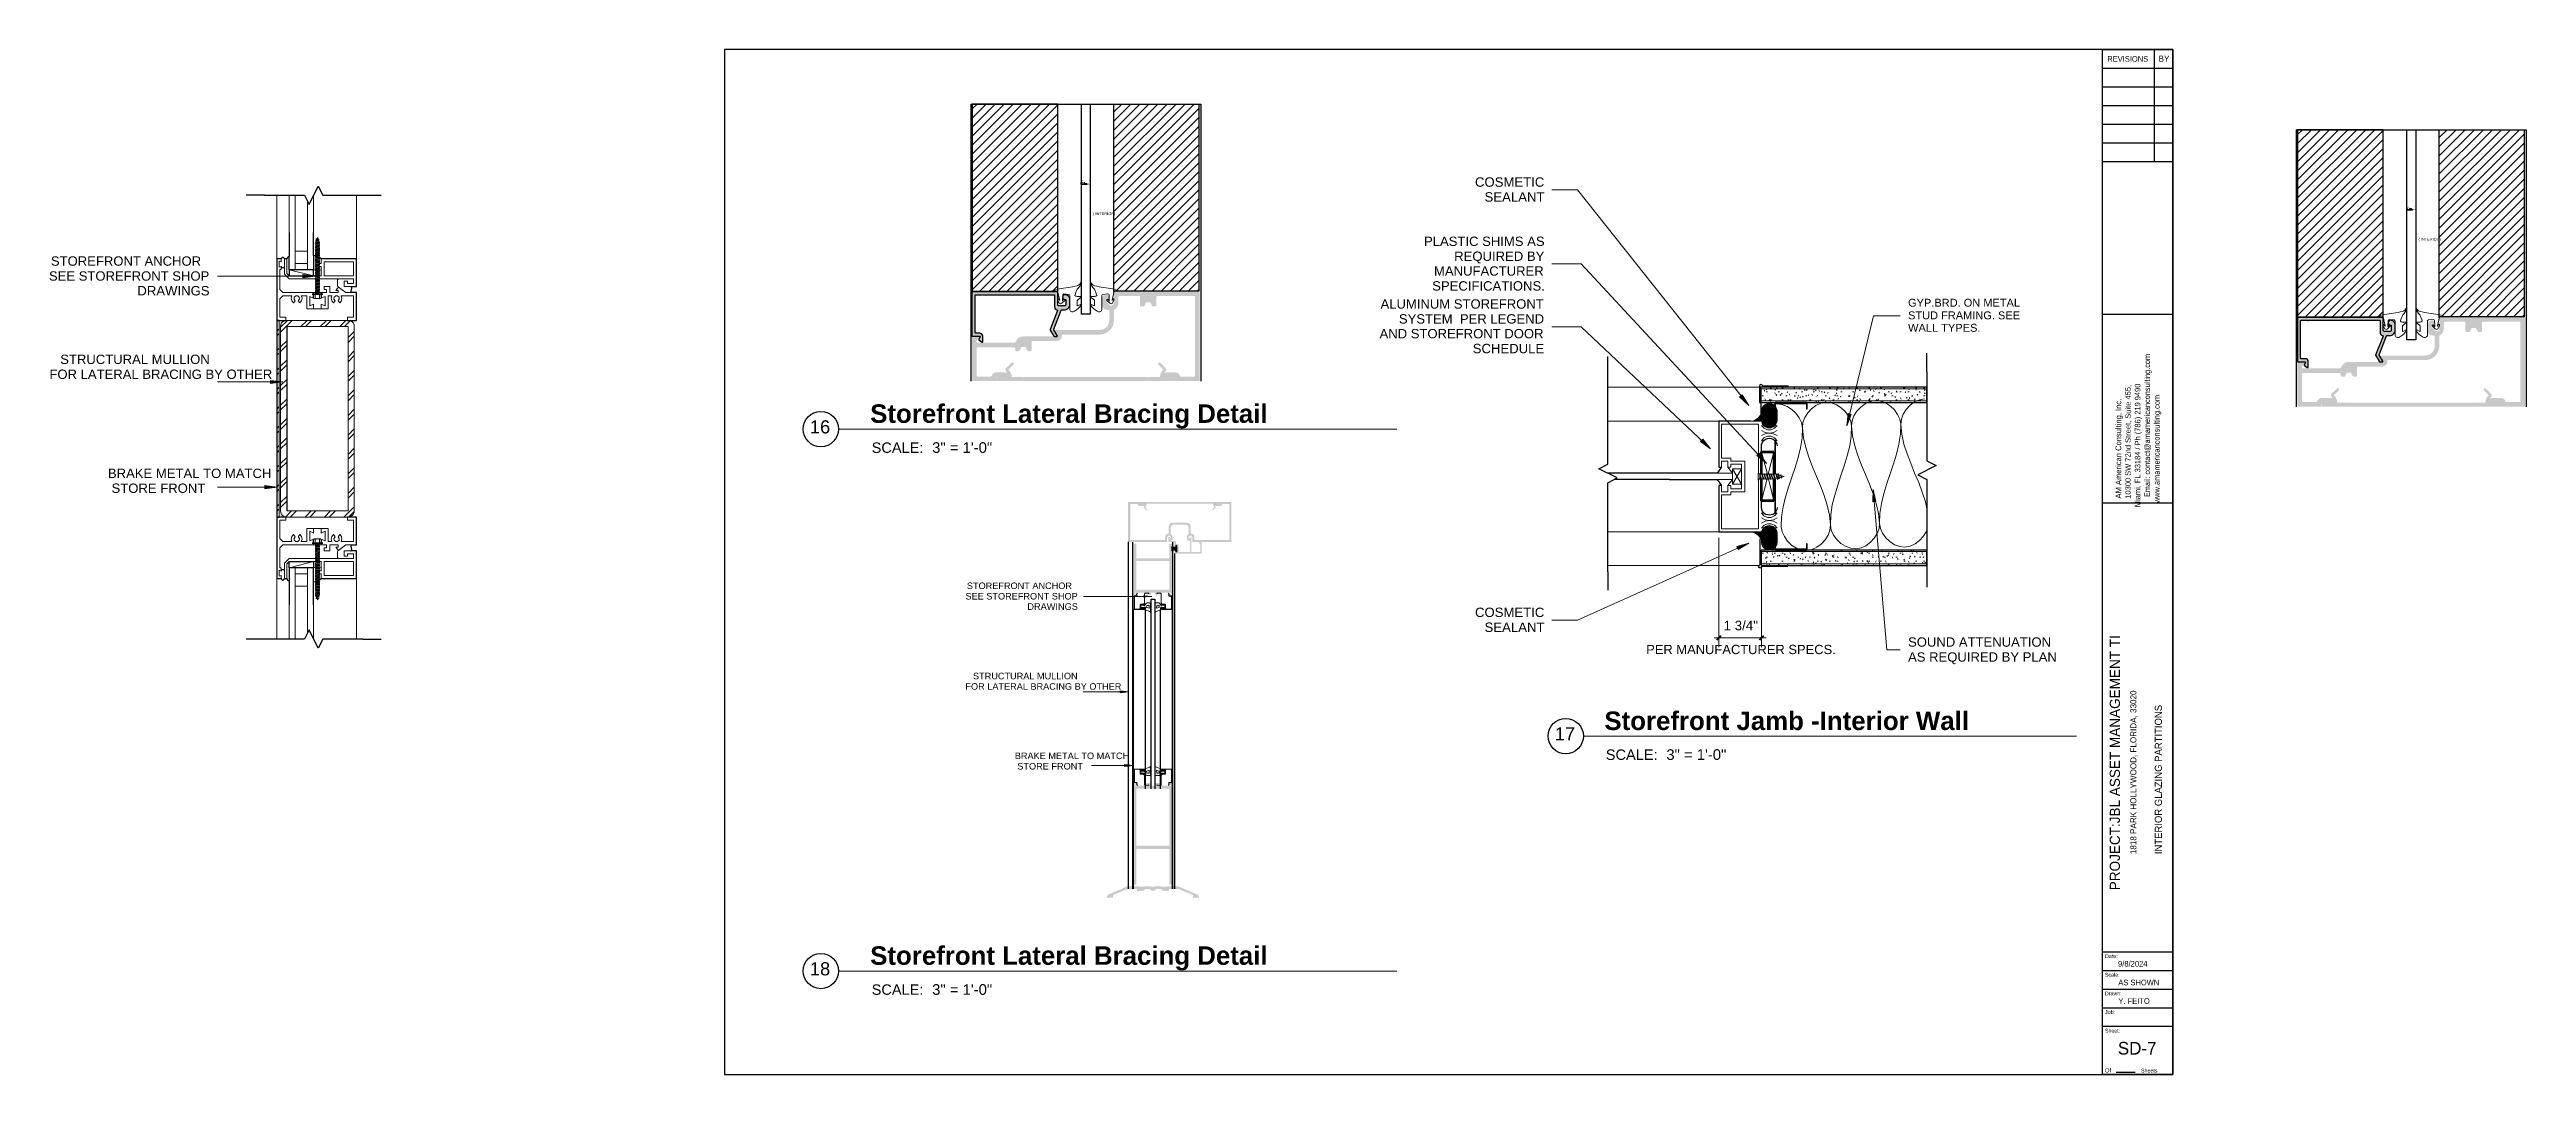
# Model space of a CAD drawing. Header units: inches. Extents: x -6061 to 13621, y -296 to 7483.
# Drawn here: x 8177 to 9387, y 6677 to 7178 of the extents above; entities that cross this region are included whole.
import ezdxf
from ezdxf.xclip import XClip

# ---------------------------------------------------------------- set-up
doc = ezdxf.new("R2010")
doc.units = ezdxf.units.IN
doc.header["$MEASUREMENT"] = 0
doc.header["$XCLIPFRAME"] = 0
doc.layers.get('0').update_dxf_attribs({"linetype": 'CONTINUOUS'})
doc.layers.add('Gaskets', color=104, linetype='CONTINUOUS', lineweight=15)
doc.layers.add('Glass', color=4, linetype='CONTINUOUS', lineweight=25)
doc.layers.add('MG-275', color=203, linetype='CONTINUOUS')
doc.layers.add('MG-4500', color=4, linetype='CONTINUOUS')
doc.styles.add('Arial$001H0', font='arial.ttf')
doc.styles.add('Arial$101H0', font='arialbd.ttf')
doc.styles.add('CIDFont+F1$001H0', font='')
doc.styles.add('CIDFont+F2$001H0', font='')
doc.styles.add('stylus', font='arial.ttf')
doc.styles.get('CIDFont+F1$001H0').set_extended_font_data('CIDFont+F1')
doc.styles.get('CIDFont+F2$001H0').set_extended_font_data('CIDFont+F2')

msp = doc.modelspace()

# ---------------------------------------------------------------- texts
at = {"color": 7, "true_color": 0x000007}
for s, height, style, p in [('REVISIONS', 2.745462, 'CIDFont+F1$001H0', (9182.24589, 7171.69779)), ('BY', 3.001664, 'CIDFont+F1$001H0', (9207.26615, 7171.69779)), ('COSMETIC ', 4.592541, 'Arial$001H0', (8873.42295, 7110.65696)), ('SEALANT', 4.6073, 'Arial$001H0', (8878.06826, 7103.36874)), ('PLASTIC SHIMS AS ', 4.5712257, 'Arial$001H0', (8848.51486, 7081.74432)), ('REQUIRED BY ', 4.5763522, 'Arial$001H0', (8863.25147, 7074.45607)), ('SEE STOREFRONT SHOP ', 4.5660187, 'Arial$001H0', (8176.89802, 7064.80503)), ('STOREFRONT ANCHOR ', 4.5667107, 'Arial$001H0', (8177.85906, 7072.09329)), ('MANUFACTURER ', 4.5725624, 'Arial$001H0', (8853.40034, 7067.24794)), ('DRAWINGS', 4.592904, 'Arial$001H0', (8220.06673, 7057.59685)), ('ALUMINUM STOREFRONT ', 4.565858, 'Arial$001H0', (8827.29085, 7051.14974)), ('SPECIFICATIONS.', 4.5735417, 'Arial$001H0', (8852.51938, 7059.9597)), ('GYP.BRD. ON METAL ', 3.850306, 'Arial$001H0', (9084.94191, 7052.11083)), ('AND STOREFRONT DOOR ', 4.5657376, 'Arial$001H0', (8826.81033, 7036.65336)), ('SYSTEM  PER LEGEND ', 4.5675099, 'Arial$001H0', (8836.26102, 7043.86152)), ('WALL TYPES.', 3.8625528, 'Arial$001H0', (9084.94191, 7039.85698)), ('STUD FRAMING. SEE ', 3.8501409, 'Arial$001H0', (9084.94191, 7045.94386)), ('SCHEDULE', 4.592742, 'Arial$001H0', (8872.30173, 7029.36514)), ('FOR LATERAL BRACING BY OTHER ', 4.5668839, 'Arial$001H0', (8177.13828, 7016.83083)), ('STRUCTURAL MULLION   ', 4.5666253, 'Arial$001H0', (8182.42428, 7024.11909)), ('Storefront Lateral Bracing Detail', 9.0273159, 'Arial$101H0', (8578.01859, 6995.38662)), ('16', 6.400615, 'Arial$001H0', (8548.53629, 6990.23367)), ('SCALE:', 5.086183, 'Arial$001H0', (8578.73939, 6980.73005)), ('3" = 1\'-0"', 5.189754, 'Arial$001H0', (8608.2928, 6980.73005)), ('BRAKE METAL TO MATCH', 4.5736307, 'Arial$001H0', (8205.69238, 6968.436)), (' STORE FRONT', 4.5736307, 'Arial$001H0', (8205.69238, 6961.19032)), ('SEE STOREFRONT SHOP ', 3.1962131, 'Arial$001H0', (8624.56013, 6909.13812)), ('STOREFRONT ANCHOR ', 3.1966975, 'Arial$001H0', (8625.23286, 6914.2399)), ('DRAWINGS', 3.215033, 'Arial$001H0', (8654.77823, 6904.0924)), ('COSMETIC ', 4.592541, 'Arial$001H0', (8873.42295, 6900.57967)), ('SEALANT', 4.6073, 'Arial$001H0', (8878.06826, 6893.29144)), ('1 3/4"', 4.656363, 'Arial$001H0', (8994.84013, 6894.09234)), ('PER MANUFACTURER SPECS.', 4.5189744, 'Arial$001H0', (8957.03742, 6882.47922)), ('SOUND ATTENUATION ', 4.5675695, 'Arial$001H0', (9084.94191, 6886.08329)), ('STRUCTURAL MULLION   ', 3.1966377, 'Arial$001H0', (8628.22714, 6870.1849)), ('AS REQUIRED BY PLAN', 4.5661272, 'Arial$001H0', (9084.94191, 6878.79506)), ('FOR LATERAL BRACING BY OTHER ', 3.1968187, 'Arial$001H0', (8624.52694, 6865.08312)), ('Storefront Jamb -Interior Wall', 9.0356308, 'Arial$101H0', (8936.59998, 6845.40345)), ('17', 6.400615, 'Arial$001H0', (8912.36992, 6840.33043)), ('SCALE:', 5.086183, 'Arial$001H0', (8937.32081, 6830.82698)), ('3" = 1\'-0"', 5.189754, 'Arial$001H0', (8966.87421, 6830.82698)), ('BRAKE METAL TO MATCH', 3.2015415, 'Arial$001H0', (8648.62671, 6831.20674)), (' STORE FRONT', 3.2015415, 'Arial$001H0', (8648.62671, 6826.13477)), ('Storefront Lateral Bracing Detail', 9.0273159, 'Arial$101H0', (8578.01859, 6730.78484)), ('18', 6.400615, 'Arial$001H0', (8548.53629, 6725.63189)), ('Scale:', 1.867076, 'CIDFont+F1$001H0', (9181.11689, 6724.98603)), ('Date:', 1.885676, 'CIDFont+F1$001H0', (9181.11689, 6734.0408)), ('9/8/2024', 2.76745, 'CIDFont+F1$001H0', (9187.48754, 6729.91131)), ('SCALE:', 5.086183, 'Arial$001H0', (8578.73939, 6716.12827)), ('3" = 1\'-0"', 5.189754, 'Arial$001H0', (8608.2928, 6716.12827)), ('Drawn:', 1.858902, 'CIDFont+F1$001H0', (9181.11689, 6715.85184)), ('AS SHOWN', 2.746002, 'CIDFont+F1$001H0', (9187.64579, 6720.77816)), ('Y. FEITO', 2.758454, 'CIDFont+F1$001H0', (9187.64579, 6711.7232)), ('Job:', 1.920118, 'CIDFont+F1$001H0', (9181.11689, 6706.71764)), ('Sheet:', 1.863512, 'CIDFont+F1$001H0', (9181.11689, 6697.66288)), ('SD-7', 6.197286, 'CIDFont+F1$001H0', (9187.40065, 6686.94118)), ('Of', 2.05, 'CIDFont+F1$001H0', (9181.11689, 6678.20307)), ('Sheets', 1.85793, 'CIDFont+F1$001H0', (9198.74999, 6678.20307))]:
    msp.add_text(s, height=height, dxfattribs=dict(at, style=style)).set_placement(p)
at = {"color": 146, "true_color": 0x105689, "style": 'CIDFont+F2$001H0'}
for s, height, p in [('Email: contact@amamericanconsulting.com', 2.6856395, (9203.0812, 6959.14287)), ('          AM American Consulting, Inc.', 2.766954, (9189.03892, 6948.15272)), ('          10300 SW 72nd Street, Suite 455,', 2.6511926, (9193.6954, 6948.15272)), ('      Miami, FL 33184 / Ph (786) 219 9490', 2.7228606, (9198.4235, 6948.15272)), ('        www.amamericanconsulting.com', 2.7028453, (9207.8068, 6948.15272))]:
    msp.add_text(s, height=height, rotation=90, dxfattribs=at).set_placement(p)
at = {"color": 7, "true_color": 0x000007, "style": 'CIDFont+F1$001H0'}
for s, height, p in [('PROJECT:JBL ASSET MANAGEMENT TI', 4.9446233, (9188.41489, 6767.17653)), ('1818 PARK HOLLYWOOD, FLORIDA, 33020', 2.954715, (9196.4576, 6784.79676)), ('INTERIOR GLAZING PARTITIONS', 3.4665729, (9208.91168, 6784.79363))]:
    msp.add_text(s, height=height, rotation=90, dxfattribs=at).set_placement(p)
at = {"char_height": 1.134, "width": 50.2883139, "attachment_point": 1, "style": 'stylus'}
for insert in [(8667.17264, 7098.21506), (9314.54531, 7085.71105)]:
    msp.add_mtext('\\pxqc;{\\H1.2x;( INTERIOR)}', dxfattribs=dict(at, insert=insert))

# ---------------------------------------------------------------- blocks, each defined once
blk = doc.blocks.new('MF151174_16')
at = {"true_color": 0x7f7f7f}
blk.add_hatch(color=8, dxfattribs=at).paths.add_polyline_path([(659.47, 112.31), (662.64, 112.31), (662.64, 114.47), (659.47, 114.47)])
blk = doc.blocks.new('MF151160_15')
at = {"true_color": 0x7f7f7f}
blk.add_hatch(color=8, dxfattribs=at).paths.add_polyline_path([(659.76, 81.7), (662.64, 81.7), (662.64, 83.82), (659.76, 83.82)])
blk = doc.blocks.new('MF151148_14')
at = {"true_color": 0x7f7f7f}
blk.add_hatch(color=8, dxfattribs=at).paths.add_polyline_path([(662.64, 79.12), (666.62, 79.12), (666.62, 85.43), (662.64, 85.43)])
blk = doc.blocks.new('MF151124_13')
at = {"true_color": 0x7f7f7f}
blk.add_hatch(color=8, dxfattribs=at).paths.add_polyline_path([(662.64, 110.66), (666.62, 110.66), (666.62, 116.92), (662.64, 116.92)])
blk = doc.blocks.new('MG-5511_(Door Stop)')
at = {"transparency": 33554534}
h = blk.add_hatch(color=7, dxfattribs=at)
h.dxf.hatch_style = 1
edge = h.paths.add_edge_path()
edge.add_arc((237.21, 117.45), 0.01, 0, 90, ccw=False)
edge.add_line((237.22, 117.45), (237.22, 116.88))
edge.add_arc((237.21, 116.88), 0.01, 270, 360, ccw=False)
edge.add_line((237.21, 116.87), (237.2, 116.87))
edge.add_arc((237.2, 116.86), 0.01, 90, 219.4996)
edge.add_line((237.2, 116.85), (237.26, 116.78))
edge.add_arc((237.26, 116.78), 0.01, 219.4996, 360)
edge.add_line((237.27, 116.78), (237.27, 117.45))
edge.add_arc((237.28, 117.45), 0.01, 90, 180, ccw=False)
edge.add_line((237.28, 117.46), (237.65, 117.46))
edge.add_arc((237.65, 117.45), 0.01, 0, 90, ccw=False)
edge.add_line((237.66, 117.45), (237.66, 117.09))
edge.add_arc((237.65, 117.09), 0.01, -90, 0, ccw=False)
edge.add_line((237.65, 117.08), (237.63, 117.08))
edge.add_arc((237.63, 117.05), 0.031, 90, 270)
edge.add_line((237.63, 117.02), (237.71, 117.02))
edge.add_arc((237.71, 117.03), 0.01, 270, 360)
edge.add_line((237.72, 117.03), (237.72, 117.51))
edge.add_arc((237.71, 117.51), 0.01, 360, 450)
edge.add_line((237.71, 117.52), (236.55, 117.52))
edge.add_arc((236.55, 117.51), 0.01, 90, 180)
edge.add_line((236.54, 117.51), (236.54, 117.43))
edge.add_arc((236.57, 117.43), 0.031, 180, 360)
edge.add_line((236.6, 117.43), (236.6, 117.45))
edge.add_arc((236.61, 117.45), 0.01, 90, 180, ccw=False)
edge.add_line((236.61, 117.46), (236.65, 117.46))
edge.add_arc((236.65, 117.45), 0.01, 0, 90, ccw=False)
edge.add_line((236.66, 117.45), (236.66, 117.17))
edge.add_arc((236.65, 117.17), 0.01, -90, 0, ccw=False)
edge.add_line((236.65, 117.16), (236.61, 117.16))
edge.add_arc((236.61, 117.17), 0.01, 180, 270, ccw=False)
edge.add_line((236.6, 117.17), (236.6, 117.19))
edge.add_arc((236.57, 117.19), 0.031, 0, 180)
edge.add_line((236.54, 117.19), (236.54, 117.03))
edge.add_arc((236.53, 117.03), 0.01, -90, 0, ccw=False)
edge.add_line((236.53, 117.02), (236.28, 117.02))
edge.add_arc((236.28, 117.01), 0.01, 90, 180)
edge.add_line((236.27, 117.01), (236.27, 116.83))
edge.add_arc((236.31, 116.83), 0.039, 180, 433.6173)
edge.add_line((236.32, 116.86), (236.32, 116.95))
edge.add_arc((236.33, 116.95), 0.01, 90, 180, ccw=False)
edge.add_line((236.33, 116.96), (236.54, 116.96))
edge.add_arc((236.54, 117.02), 0.062, 270, 360)
edge.add_line((236.6, 117.02), (236.6, 117.09))
edge.add_arc((236.61, 117.09), 0.01, 90, 180, ccw=False)
edge.add_line((236.61, 117.1), (236.66, 117.1))
edge.add_arc((236.66, 117.16), 0.062, 270, 360)
edge.add_line((236.72, 117.16), (236.72, 117.45))
edge.add_arc((236.73, 117.45), 0.01, 90, 180, ccw=False)
edge.add_line((236.73, 117.46), (237.21, 117.46))
blk = doc.blocks.new('MG-5501_(Flush Glaze)')
at = {"transparency": 33554585}
h = blk.add_hatch(color=7, dxfattribs=at)
h.dxf.hatch_style = 1
edge = h.paths.add_edge_path()
edge.add_arc((238.57, 157.91), 0.14, 180, 241.3146)
edge.add_arc((238.5, 157.78), 0.01, 0, 61.3146, ccw=False)
edge.add_line((238.51, 157.78), (238.51, 157.46))
edge.add_arc((238.43, 157.46), 0.078, -90, 0, ccw=False)
edge.add_line((238.43, 157.38), (237.81, 157.38))
edge.add_arc((237.81, 157.46), 0.078, 180, 270, ccw=False)
edge.add_line((237.73, 157.46), (237.73, 157.78))
edge.add_arc((237.74, 157.78), 0.01, 118.6854, 180, ccw=False)
edge.add_arc((237.67, 157.91), 0.14, 298.6854, 360)
edge.add_line((237.81, 157.91), (237.81, 157.98))
edge.add_arc((237.71, 157.98), 0.094, 0, 90)
edge.add_arc((237.71, 158.03), 0.047, 90, 270)
edge.add_line((237.71, 157.98), (237.73, 157.98))
edge.add_line((237.73, 157.98), (237.73, 157.91))
edge.add_arc((237.67, 157.91), 0.062, -90, 0, ccw=False)
edge.add_line((237.67, 157.85), (237.64, 157.85))
edge.add_arc((237.64, 157.91), 0.062, 180, 270, ccw=False)
edge.add_line((237.57, 157.91), (237.57, 158.12))
edge.add_arc((237.56, 158.12), 0.01, 360, 450)
edge.add_line((237.56, 158.13), (235.88, 158.13))
edge.add_arc((235.88, 158.12), 0.01, 90, 180)
edge.add_line((235.87, 158.12), (235.87, 156.39))
edge.add_arc((235.88, 156.39), 0.01, 180, 270)
edge.add_line((235.88, 156.38), (236.36, 156.38))
edge.add_arc((236.36, 156.39), 0.01, 270, 360)
edge.add_line((236.37, 156.39), (236.37, 156.45))
edge.add_arc((236.38, 156.45), 0.01, 90, 180, ccw=False)
edge.add_line((236.38, 156.46), (236.61, 156.46))
edge.add_arc((236.61, 156.47), 0.01, 270, 366.225)
edge.add_arc((236.53, 156.46), 0.093, 6.225, 90)
edge.add_line((236.53, 156.56), (236.34, 156.56))
edge.add_arc((236.34, 156.49), 0.062, 90, 180)
edge.add_line((236.28, 156.49), (236.28, 156.48))
edge.add_arc((236.27, 156.48), 0.01, 270, 360, ccw=False)
edge.add_line((236.27, 156.47), (235.97, 156.47))
edge.add_arc((235.97, 156.48), 0.01, 180, 270, ccw=False)
edge.add_line((235.96, 156.48), (235.96, 158.03))
edge.add_arc((235.97, 158.03), 0.01, 90, 180, ccw=False)
edge.add_line((235.97, 158.04), (236.89, 158.04))
edge.add_line((236.89, 158.04), (236.9, 158.05))
edge.add_arc((236.9, 158.04), 0.007, 45, 135, ccw=False)
edge.add_line((236.91, 158.05), (236.91, 158.04))
edge.add_line((236.91, 158.04), (237.47, 158.04))
edge.add_arc((237.47, 158.03), 0.01, 0, 90, ccw=False)
edge.add_line((237.48, 158.03), (237.48, 157.98))
edge.add_arc((237.48, 157.97), 0.008, -90, 90, ccw=False)
edge.add_line((237.48, 157.97), (237.48, 157.91))
edge.add_arc((237.64, 157.91), 0.152, 180, 268.2313)
edge.add_arc((237.63, 157.75), 0.01, 0, 88.2313, ccw=False)
edge.add_line((237.64, 157.75), (237.64, 157.46))
edge.add_arc((237.81, 157.46), 0.168, 180, 270)
edge.add_line((237.81, 157.29), (238.43, 157.29))
edge.add_arc((238.43, 157.46), 0.168, 270, 360)
edge.add_line((238.6, 157.46), (238.6, 157.75))
edge.add_arc((238.61, 157.75), 0.01, 91.7687, 180, ccw=False)
edge.add_arc((238.61, 157.91), 0.152, 271.7687, 360)
edge.add_line((238.76, 157.91), (238.76, 158.03))
edge.add_arc((238.77, 158.03), 0.01, 90, 180, ccw=False)
edge.add_line((238.77, 158.04), (239.33, 158.04))
edge.add_line((239.33, 158.04), (239.34, 158.05))
edge.add_arc((239.34, 158.04), 0.007, 45, 135, ccw=False)
edge.add_line((239.35, 158.05), (239.35, 158.04))
edge.add_line((239.35, 158.04), (240.27, 158.04))
edge.add_arc((240.27, 158.03), 0.01, 0, 90, ccw=False)
edge.add_line((240.28, 158.03), (240.28, 156.48))
edge.add_arc((240.27, 156.48), 0.01, 270, 360, ccw=False)
edge.add_line((240.27, 156.47), (239.97, 156.47))
edge.add_arc((239.97, 156.48), 0.01, 180, 270, ccw=False)
edge.add_line((239.96, 156.48), (239.96, 156.49))
edge.add_arc((239.9, 156.49), 0.062, 0, 90)
edge.add_line((239.9, 156.56), (239.71, 156.56))
edge.add_arc((239.71, 156.46), 0.093, 90, 173.775)
edge.add_arc((239.63, 156.47), 0.01, 173.775, 270)
edge.add_line((239.63, 156.46), (239.86, 156.46))
edge.add_arc((239.86, 156.45), 0.01, 0, 90, ccw=False)
edge.add_line((239.87, 156.45), (239.87, 156.39))
edge.add_arc((239.88, 156.39), 0.01, 180, 270)
edge.add_line((239.88, 156.38), (240.36, 156.38))
edge.add_arc((240.36, 156.39), 0.01, 270, 360)
edge.add_line((240.37, 156.39), (240.37, 158.12))
edge.add_arc((240.36, 158.12), 0.01, 360, 450)
edge.add_line((240.36, 158.13), (238.68, 158.13))
edge.add_arc((238.68, 158.12), 0.01, 90, 180)
edge.add_line((238.67, 158.12), (238.67, 157.91))
edge.add_arc((238.61, 157.91), 0.062, -90, 0, ccw=False)
edge.add_line((238.61, 157.85), (238.57, 157.85))
edge.add_arc((238.57, 157.91), 0.062, 180, 270, ccw=False)
edge.add_line((238.51, 157.91), (238.51, 157.98))
edge.add_line((238.51, 157.98), (238.53, 157.98))
edge.add_arc((238.53, 158.03), 0.047, 270, 450)
edge.add_arc((238.53, 157.98), 0.094, 90, 180)
edge.add_line((238.43, 157.98), (238.43, 157.91))
blk = doc.blocks.new('WS')
at = {"layer": 'Gaskets', "color": 104, "lineweight": 9}
blk.add_line((376.63, 558.61), (376.52, 558.61), dxfattribs=at)
blk.add_lwpolyline([(376.52, 558.62, -0.010711), (376.59, 558.61, 0.004659), (376.52, 558.6)], format="xyb", dxfattribs=at)
blk.add_lwpolyline([(376.72, 558.75), (376.72, 558.47), (376.76, 558.47), (376.76, 558.75)], close=True, dxfattribs=at)
for centre, radius, start, end in [((376.63, 558.93), 0.263, 245.1547, 288.5145), ((376.63, 558.92), 0.263, 245.1547, 288.5145), ((376.63, 558.91), 0.263, 245.1547, 288.5145), ((376.63, 558.91), 0.263, 245.1547, 288.5145), ((376.63, 558.93), 0.293, 248.0305, 287.0364), ((376.63, 558.88), 0.263, 245.1547, 288.5145), ((376.63, 558.89), 0.263, 245.1547, 288.5145), ((376.63, 558.88), 0.263, 245.1547, 288.5145), ((376.63, 558.93), 0.323, 250.2461, 285.4134), ((376.63, 558.28), 0.323, 74.1351, 109.3023), ((376.63, 558.34), 0.263, 70.3851, 114.2638), ((376.63, 558.32), 0.263, 70.3851, 114.2638), ((376.63, 558.33), 0.263, 70.3851, 114.2638), ((376.63, 558.28), 0.293, 72.4616, 111.462), ((376.63, 558.31), 0.263, 70.3851, 114.2638), ((376.63, 558.3), 0.263, 70.3851, 114.2638), ((376.63, 558.29), 0.263, 70.3851, 114.2638), ((376.63, 558.28), 0.263, 70.3851, 114.2638)]:
    blk.add_arc(centre, radius, start, end, dxfattribs=at)
blk = doc.blocks.new('MG-5509_(Cover)')
at = {"transparency": 33554534}
h = blk.add_hatch(color=7, dxfattribs=at)
h.dxf.hatch_style = 1
edge = h.paths.add_edge_path()
edge.add_arc((239.255, 109.191), 0.007, 225, 315, ccw=False)
edge.add_line((239.25, 109.186), (239.245, 109.191))
edge.add_line((239.245, 109.191), (236.827, 109.191))
edge.add_line((236.827, 109.191), (236.822, 109.186))
edge.add_arc((236.817, 109.191), 0.007, 225, 315, ccw=False)
edge.add_line((236.812, 109.186), (236.807, 109.191))
edge.add_line((236.807, 109.191), (236.596, 109.191))
edge.add_arc((236.596, 109.201), 0.01, 180.097, 270, ccw=False)
edge.add_arc((236.416, 109.201), 0.17, 0.097, 49.1052)
edge.add_arc((236.534, 109.337), 0.01, 135, 229.1052, ccw=False)
edge.add_line((236.527, 109.344), (236.619, 109.435))
edge.add_arc((236.601, 109.453), 0.025, 315, 495)
edge.add_line((236.583, 109.471), (236.475, 109.363))
edge.add_arc((236.504, 109.335), 0.04, 135, 236.8609)
edge.add_arc((236.416, 109.201), 0.12, 5.9147, 56.8609, ccw=False)
edge.add_arc((236.516, 109.211), 0.02, -90, 5.9147, ccw=False)
edge.add_line((236.516, 109.191), (236.302, 109.191))
edge.add_arc((236.302, 109.181), 0.01, 90, 175)
edge.add_line((236.292, 109.182), (236.287, 109.124))
edge.add_arc((236.297, 109.123), 0.01, 175, 270)
edge.add_line((236.297, 109.113), (239.775, 109.113))
edge.add_arc((239.775, 109.123), 0.01, 270, 365)
edge.add_line((239.785, 109.124), (239.78, 109.182))
edge.add_arc((239.77, 109.181), 0.01, 5, 90)
edge.add_line((239.77, 109.191), (239.556, 109.191))
edge.add_arc((239.556, 109.211), 0.02, 174.0853, 270, ccw=False)
edge.add_arc((239.655, 109.201), 0.12, 123.1391, 174.0853, ccw=False)
edge.add_arc((239.568, 109.335), 0.04, 303.1391, 405)
edge.add_line((239.596, 109.363), (239.488, 109.471))
edge.add_arc((239.471, 109.453), 0.025, 45, 225)
edge.add_line((239.453, 109.435), (239.544, 109.344))
edge.add_arc((239.537, 109.337), 0.01, -49.1052, 45, ccw=False)
edge.add_arc((239.655, 109.201), 0.17, 130.8948, 179.903)
edge.add_arc((239.475, 109.201), 0.01, 270, 359.903, ccw=False)
edge.add_line((239.475, 109.191), (239.265, 109.191))
edge.add_line((239.265, 109.191), (239.26, 109.186))
blk = doc.blocks.new('MG-2700_(Top Rail)')
at = {"transparency": 33554559}
h = blk.add_hatch(color=7, dxfattribs=at)
h.dxf.hatch_style = 1
edge = h.paths.add_edge_path()
edge.add_arc((191.92, 166.04), 0.016, 90, 180)
edge.add_line((191.91, 166.04), (191.91, 165.94))
edge.add_arc((191.91, 165.94), 0.00645, 180, 300)
edge.add_line((191.92, 165.93), (192.03, 166))
edge.add_line((192.03, 166), (192.03, 165.41))
edge.add_arc((191.99, 165.41), 0.039, -180, 0, ccw=False)
edge.add_line((191.95, 165.41), (191.95, 165.46))
edge.add_arc((191.91, 165.46), 0.047, 0, 80.8508)
edge.add_arc((191.91, 165.5), 0.00645, 80.8508, 180)
edge.add_line((191.91, 165.5), (191.91, 165.37))
edge.add_arc((191.97, 165.37), 0.062, 180, 270)
edge.add_line((191.97, 165.3), (192.02, 165.3))
edge.add_arc((192.02, 165.29), 0.016, 0, 90, ccw=False)
edge.add_line((192.03, 165.29), (192.03, 165.13))
edge.add_arc((192.02, 165.13), 0.016, -90, 0, ccw=False)
edge.add_line((192.02, 165.12), (191.97, 165.12))
edge.add_arc((191.97, 165.05), 0.062, 90, 180)
edge.add_line((191.91, 165.05), (191.91, 164.92))
edge.add_arc((191.91, 164.92), 0.00645, 180, 279.1492)
edge.add_arc((191.91, 164.96), 0.047, 279.1492, 360)
edge.add_line((191.95, 164.96), (191.95, 165.02))
edge.add_arc((191.99, 165.02), 0.039, 0, 180, ccw=False)
edge.add_line((192.03, 165.02), (192.03, 164.42))
edge.add_line((192.03, 164.42), (191.92, 164.49))
edge.add_arc((191.91, 164.49), 0.00645, 60, 180)
edge.add_line((191.91, 164.49), (191.91, 164.38))
edge.add_arc((191.92, 164.38), 0.016, 180, 270)
edge.add_line((191.92, 164.37), (194.14, 164.37))
edge.add_arc((194.14, 164.38), 0.016, 270, 360)
edge.add_line((194.16, 164.38), (194.16, 164.48))
edge.add_arc((194.14, 164.48), 0.016, 0, 90)
edge.add_line((194.14, 164.49), (193.91, 164.49))
edge.add_arc((193.9, 164.49), 0.008, -180, 0, ccw=False)
edge.add_line((193.89, 164.49), (193.55, 164.49))
edge.add_arc((193.55, 164.51), 0.016, 180, 270, ccw=False)
edge.add_line((193.53, 164.51), (193.53, 165.91))
edge.add_arc((193.55, 165.91), 0.016, 90, 180, ccw=False)
edge.add_line((193.55, 165.93), (194.14, 165.93))
edge.add_arc((194.14, 165.95), 0.016, 270, 360)
edge.add_line((194.16, 165.95), (194.16, 166.04))
edge.add_arc((194.14, 166.04), 0.016, 0, 90)
edge.add_line((194.14, 166.05), (191.92, 166.05))
h.paths.add_polyline_path([(192.16, 164.49), (193.41, 164.49), (193.41, 165.93), (192.16, 165.93)], flags=16)
blk = doc.blocks.new('MG-2704_(Bottom Rail)')
at = {"transparency": 33554559}
h = blk.add_hatch(color=7, dxfattribs=at)
h.dxf.hatch_style = 1
edge = h.paths.add_edge_path()
edge.add_line((193, 157.06), (193, 156.47))
edge.add_line((193, 156.47), (192.88, 156.54))
edge.add_line((192.88, 156.54), (192.88, 156.43))
edge.add_arc((192.89, 156.43), 0.016, 180, 270)
edge.add_line((192.89, 156.42), (197.3, 156.42))
edge.add_arc((197.3, 156.43), 0.016, 270, 360)
edge.add_line((197.31, 156.43), (197.31, 156.52))
edge.add_arc((197.3, 156.52), 0.016, 0, 90)
edge.add_line((197.3, 156.54), (195.77, 156.54))
edge.add_arc((195.77, 156.56), 0.016, 180, 270, ccw=False)
edge.add_line((195.75, 156.56), (195.75, 157.96))
edge.add_arc((195.77, 157.96), 0.016, 90, 180, ccw=False)
edge.add_line((195.77, 157.98), (197.18, 157.98))
edge.add_line((197.18, 157.98), (197.19, 157.99))
edge.add_line((197.19, 157.99), (197.2, 157.98))
edge.add_line((197.2, 157.98), (197.3, 157.98))
edge.add_arc((197.3, 157.99), 0.016, 270, 360)
edge.add_line((197.31, 157.99), (197.31, 158.09))
edge.add_arc((197.3, 158.09), 0.016, 0, 90)
edge.add_line((197.3, 158.1), (192.89, 158.1))
edge.add_arc((192.89, 158.09), 0.016, 90, 180)
edge.add_line((192.88, 158.09), (192.88, 157.98))
edge.add_line((192.88, 157.98), (193, 158.05))
edge.add_line((193, 158.05), (193, 157.45))
edge.add_arc((192.96, 157.45), 0.039, -180, 0, ccw=False)
edge.add_line((192.92, 157.45), (192.92, 157.51))
edge.add_arc((192.88, 157.51), 0.047, 0, 90)
edge.add_line((192.88, 157.56), (192.88, 157.42))
edge.add_arc((192.94, 157.42), 0.062, 180, 270)
edge.add_line((192.94, 157.35), (192.98, 157.35))
edge.add_arc((192.98, 157.34), 0.016, 0, 90, ccw=False)
edge.add_line((193, 157.34), (193, 157.18))
edge.add_arc((192.98, 157.18), 0.016, -90, 0, ccw=False)
edge.add_line((192.98, 157.17), (192.94, 157.17))
edge.add_arc((192.94, 157.1), 0.062, 90, 180)
edge.add_line((192.88, 157.1), (192.88, 156.96))
edge.add_arc((192.88, 157.01), 0.047, 270, 360)
edge.add_line((192.92, 157.01), (192.92, 157.06))
edge.add_arc((192.96, 157.06), 0.039, 0, 180, ccw=False)
edge = h.paths.add_edge_path(flags=16)
edge.add_arc((193.14, 157.96), 0.016, 90, 180)
edge.add_line((193.13, 157.96), (193.13, 156.56))
edge.add_arc((193.14, 156.56), 0.016, 180, 270)
edge.add_line((193.14, 156.54), (195.59, 156.54))
edge.add_arc((195.59, 156.56), 0.016, 270, 360)
edge.add_line((195.61, 156.56), (195.61, 157.96))
edge.add_arc((195.59, 157.96), 0.016, 360, 450)
edge.add_line((195.59, 157.98), (193.14, 157.98))
blk = doc.blocks.new('MG-2740_(Threshold)')
at = {"transparency": 33554585}
h = blk.add_hatch(color=7, dxfattribs=at)
h.dxf.hatch_style = 1
edge = h.paths.add_edge_path()
edge.add_arc((195.31, 109.22), 0.016, 90, 146.1788, ccw=False)
edge.add_line((195.31, 109.23), (195.46, 109.23))
edge.add_arc((195.46, 109.22), 0.016, 33.8212, 90, ccw=False)
edge.add_arc((195.64, 109.34), 0.196, 213.8212, 270)
edge.add_line((195.64, 109.14), (195.82, 109.14))
edge.add_arc((195.82, 109.16), 0.016, 270, 360)
edge.add_line((195.83, 109.16), (195.83, 109.22))
edge.add_arc((195.85, 109.22), 0.016, 90, 180, ccw=False)
edge.add_line((195.85, 109.23), (196.24, 109.23))
edge.add_arc((196.24, 109.22), 0.016, 66.8, 90, ccw=False)
edge.add_line((196.24, 109.23), (196.88, 108.96))
edge.add_arc((196.87, 108.95), 0.016, 0, 66.8, ccw=False)
edge.add_line((196.89, 108.95), (196.89, 108.85))
edge.add_arc((196.9, 108.85), 0.016, 180, 270)
edge.add_line((196.9, 108.84), (197.12, 108.84))
edge.add_arc((197.12, 108.85), 0.016, 270, 360)
edge.add_line((197.14, 108.85), (197.14, 108.88))
edge.add_arc((197.01, 108.88), 0.125, 0, 66.8)
edge.add_line((197.06, 108.99), (196.26, 109.33))
edge.add_arc((196.26, 109.32), 0.016, 66.8, 90)
edge.add_line((196.26, 109.34), (195.74, 109.34))
edge.add_arc((195.74, 109.32), 0.016, 90, 171.6364)
edge.add_arc((195.64, 109.34), 0.094, 188.3636, 351.6364, ccw=False)
edge.add_arc((195.53, 109.32), 0.016, 8.3636, 90)
edge.add_line((195.53, 109.34), (195.24, 109.34))
edge.add_arc((195.24, 109.32), 0.016, 90, 171.6364)
edge.add_arc((195.14, 109.34), 0.094, 188.3636, 351.6364, ccw=False)
edge.add_arc((195.03, 109.32), 0.016, 8.3636, 90)
edge.add_line((195.03, 109.34), (194.74, 109.34))
edge.add_arc((194.74, 109.32), 0.016, 90, 171.6364)
edge.add_arc((194.64, 109.34), 0.094, 188.3636, 351.6364, ccw=False)
edge.add_arc((194.53, 109.32), 0.016, 8.3636, 90)
edge.add_line((194.53, 109.34), (194.01, 109.34))
edge.add_arc((194.01, 109.32), 0.016, 90, 113.2)
edge.add_line((194.01, 109.33), (193.21, 108.99))
edge.add_arc((193.26, 108.88), 0.125, 113.2, 180)
edge.add_line((193.14, 108.88), (193.14, 108.85))
edge.add_arc((193.15, 108.85), 0.016, 180, 270)
edge.add_line((193.15, 108.84), (193.25, 108.84))
edge.add_arc((193.26, 108.84), 0.008, 0, 180, ccw=False)
edge.add_line((193.27, 108.84), (193.37, 108.84))
edge.add_arc((193.37, 108.85), 0.016, 270, 360)
edge.add_line((193.39, 108.85), (193.39, 108.95))
edge.add_arc((193.4, 108.95), 0.016, 113.2, 180, ccw=False)
edge.add_line((193.4, 108.96), (194.03, 109.23))
edge.add_arc((194.03, 109.22), 0.016, 90, 113.2, ccw=False)
edge.add_line((194.03, 109.23), (194.42, 109.23))
edge.add_arc((194.42, 109.22), 0.016, 0, 90, ccw=False)
edge.add_line((194.44, 109.22), (194.44, 109.16))
edge.add_arc((194.46, 109.16), 0.016, 180, 270)
edge.add_line((194.46, 109.14), (194.64, 109.14))
edge.add_arc((194.64, 109.34), 0.196, 270, 326.1788)
edge.add_arc((194.81, 109.22), 0.016, 90, 146.1788, ccw=False)
edge.add_line((194.81, 109.23), (194.96, 109.23))
edge.add_arc((194.96, 109.22), 0.016, 33.8212, 90, ccw=False)
edge.add_arc((195.14, 109.34), 0.196, 213.8212, 326.1788)
blk = doc.blocks.new('GG')
at = {"layer": 'Gaskets', "color": 104, "lineweight": 9}
blk.add_lwpolyline([(375.98, 556.07), (375.98, 555.98, -0.364907), (375.98, 555.97, 0.083489), (375.75, 555.88), (375.75, 556.26), (375.76, 556.26), (375.77, 556.27), (375.78, 556.27), (375.8, 556.28), (375.81, 556.28), (375.9, 556.28), (375.91, 556.28), (375.92, 556.27), (375.94, 556.26), (375.95, 556.25), (375.96, 556.24), (375.97, 556.23), (375.97, 556.22), (375.98, 556.21), (376, 556.18, 0.274399), (376.04, 556.17, 0.240829), (376.05, 556.18), (376.16, 556.18), (376.17, 556.18), (376.17, 556.17), (376.17, 556.09), (376.17, 556.09), (376.17, 556.08), (376.17, 556.08), (376.05, 556.08, -0.336971), (376.04, 556.1), (376.02, 556.1, 0.136941), (375.98, 556.07)], format="xyb", dxfattribs=at)
blk.add_lwpolyline([(375.92, 556.17), (375.82, 556.17), (375.81, 556.05), (375.93, 556.08)], close=True, dxfattribs=at)
blk = doc.blocks.new('MG-2732_(Glass Stop)')
at = {"transparency": 33554534}
h = blk.add_hatch(color=7, dxfattribs=at)
h.dxf.hatch_style = 1
edge = h.paths.add_edge_path()
edge.add_arc((195.7, 124.79), 0.015, 270, 312.3426, ccw=False)
edge.add_line((195.7, 124.78), (195.59, 124.78))
edge.add_arc((195.59, 124.79), 0.015, 180, 270, ccw=False)
edge.add_line((195.58, 124.79), (195.58, 125.22))
edge.add_arc((195.52, 125.22), 0.062, 0, 75.0448)
edge.add_line((195.53, 125.28), (195.53, 125.26))
edge.add_line((195.53, 125.26), (195.4, 125.26))
edge.add_arc((195.4, 125.28), 0.015, 180, 270, ccw=False)
edge.add_line((195.39, 125.28), (195.39, 125.37))
edge.add_arc((195.4, 125.37), 0.015, 90, 180, ccw=False)
edge.add_line((195.4, 125.38), (195.53, 125.38))
edge.add_line((195.53, 125.38), (195.53, 125.36))
edge.add_arc((195.52, 125.42), 0.062, 284.9552, 360)
edge.add_line((195.58, 125.42), (195.58, 125.46))
edge.add_arc((195.56, 125.46), 0.015, 0, 90)
edge.add_line((195.56, 125.48), (195.09, 125.48))
edge.add_arc((195.09, 125.46), 0.015, 90, 180)
edge.add_line((195.08, 125.46), (195.08, 124.87))
edge.add_arc((195.09, 124.87), 0.015, 180, 270)
edge.add_line((195.09, 124.85), (195.2, 124.85))
edge.add_line((195.2, 124.85), (195.18, 124.81))
edge.add_line((195.18, 124.81), (195.21, 124.75))
edge.add_arc((195.22, 124.75), 0.015, 210, 270)
edge.add_line((195.22, 124.74), (195.25, 124.74))
edge.add_arc((195.25, 124.75), 0.015, 270, 390)
edge.add_line((195.26, 124.76), (195.24, 124.8))
edge.add_arc((195.25, 124.81), 0.015, 150, 210, ccw=False)
edge.add_line((195.24, 124.81), (195.25, 124.83))
edge.add_arc((195.2, 124.85), 0.05, 330, 450)
edge.add_line((195.2, 124.9), (195.14, 124.9))
edge.add_arc((195.14, 124.92), 0.015, 180, 270, ccw=False)
edge.add_line((195.13, 124.92), (195.13, 125.41))
edge.add_arc((195.14, 125.41), 0.015, 90, 180, ccw=False)
edge.add_line((195.14, 125.43), (195.23, 125.43))
edge.add_arc((195.23, 125.43), 0.008, 180, 360)
edge.add_line((195.24, 125.43), (195.32, 125.43))
edge.add_arc((195.32, 125.41), 0.015, 0, 90, ccw=False)
edge.add_line((195.34, 125.41), (195.34, 125.26))
edge.add_arc((195.39, 125.26), 0.05, 180, 270)
edge.add_line((195.39, 125.21), (195.48, 125.21))
edge.add_arc((195.48, 125.16), 0.05, 0, 90, ccw=False)
edge.add_line((195.53, 125.16), (195.53, 124.78))
edge.add_arc((195.58, 124.78), 0.05, 180, 270)
edge.add_line((195.58, 124.73), (195.73, 124.73))
edge.add_arc((195.73, 124.76), 0.031, 270, 492.3426)
blk = doc.blocks.new('MG-5504_(Glazing Bed)_On Place')
at = {"transparency": 33554534}
h = blk.add_hatch(color=7, dxfattribs=at)
h.dxf.hatch_style = 1
edge = h.paths.add_edge_path()
edge.add_arc((359.579, 557.172), 0.01, 90, 180, ccw=False)
edge.add_line((359.579, 557.182), (359.711, 557.182))
edge.add_arc((359.719, 557.182), 0.008, 180, 360)
edge.add_line((359.727, 557.182), (361.111, 557.182))
edge.add_arc((361.111, 557.172), 0.01, 0, 90, ccw=False)
edge.add_line((361.121, 557.172), (361.121, 556.944))
edge.add_arc((361.181, 556.944), 0.06, 180, 261.772)
edge.add_arc((361.171, 556.875), 0.01, -20, 81.772, ccw=False)
edge.add_line((361.18, 556.871), (361.035, 556.5))
edge.add_arc((361.044, 556.497), 0.01, 160, 210)
edge.add_line((361.036, 556.492), (361.108, 556.373))
edge.add_arc((361.117, 556.378), 0.01, 210, 270)
edge.add_line((361.117, 556.368), (361.165, 556.368))
edge.add_arc((361.165, 556.378), 0.01, 270, 390)
edge.add_line((361.174, 556.383), (361.104, 556.498))
edge.add_arc((361.113, 556.503), 0.01, 160, 210, ccw=False)
edge.add_line((361.103, 556.506), (361.248, 556.877))
edge.add_arc((361.258, 556.874), 0.01, 90, 160, ccw=False)
edge.add_line((361.258, 556.884), (361.308, 556.884))
edge.add_arc((361.308, 556.994), 0.11, 270, 360)
edge.add_line((361.418, 556.994), (361.418, 557.088))
edge.add_arc((361.324, 557.088), 0.094, 0, 90)
edge.add_arc((361.324, 557.135), 0.047, 90, 270)
edge.add_line((361.324, 557.088), (361.33, 557.088))
edge.add_arc((361.33, 557.078), 0.01, 0, 90, ccw=False)
edge.add_line((361.34, 557.078), (361.34, 556.994))
edge.add_arc((361.308, 556.994), 0.032, -90, 0, ccw=False)
edge.add_line((361.308, 556.962), (361.215, 556.962))
edge.add_arc((361.215, 556.994), 0.032, 180, 270, ccw=False)
edge.add_line((361.183, 556.994), (361.183, 557.234))
edge.add_arc((361.173, 557.234), 0.01, 0, 90)
edge.add_line((361.173, 557.244), (359.517, 557.244))
edge.add_arc((359.517, 557.234), 0.01, 90, 180)
edge.add_line((359.507, 557.234), (359.507, 556.379))
edge.add_arc((359.517, 556.379), 0.01, 180, 270)
edge.add_line((359.517, 556.369), (359.662, 556.369))
edge.add_arc((359.662, 556.362), 0.007, -30, 90, ccw=False)
edge.add_line((359.668, 556.358), (359.64, 556.31))
edge.add_arc((359.649, 556.305), 0.01, 150, 233.4961)
edge.add_line((359.643, 556.297), (359.695, 556.259))
edge.add_arc((359.704, 556.271), 0.015, 233.4961, 360)
edge.add_line((359.719, 556.271), (359.719, 556.371))
edge.add_arc((359.659, 556.371), 0.06, 0, 90)
edge.add_line((359.659, 556.431), (359.579, 556.431))
edge.add_arc((359.579, 556.441), 0.01, 180, 270, ccw=False)
edge.add_line((359.569, 556.441), (359.569, 557.172))
at = {"layer": 'MG-4500', "color": 7}
blk.add_lwpolyline([(359.569, 557.172, -0.414214), (359.579, 557.182), (359.711, 557.182, 1), (359.727, 557.182), (361.111, 557.182, -0.414214), (361.121, 557.172), (361.121, 556.944, 0.372751), (361.172, 556.884, -0.475755), (361.18, 556.871), (361.035, 556.5, 0.221695), (361.036, 556.492), (361.108, 556.373, 0.267949), (361.117, 556.368), (361.165, 556.368, 0.57735), (361.174, 556.383), (361.104, 556.498, -0.221695), (361.103, 556.506), (361.248, 556.877, -0.315299), (361.258, 556.884), (361.308, 556.884, 0.414214), (361.418, 556.994), (361.418, 557.088, 0.414214), (361.324, 557.182, 1), (361.324, 557.088), (361.33, 557.088, -0.414214), (361.34, 557.078), (361.34, 556.994, -0.414214), (361.308, 556.962), (361.215, 556.962, -0.414214), (361.183, 556.994), (361.183, 557.234, 0.414214), (361.173, 557.244), (359.517, 557.244, 0.414214), (359.507, 557.234), (359.507, 556.379, 0.414214), (359.517, 556.369), (359.662, 556.369, -0.57735), (359.668, 556.358), (359.64, 556.31, 0.381343), (359.643, 556.297), (359.695, 556.259, 0.615829), (359.719, 556.271), (359.719, 556.371, 0.414214), (359.659, 556.431), (359.579, 556.431, -0.414214), (359.569, 556.441)], format="xyb", close=True, dxfattribs=at)
blk = doc.blocks.new('MG-5503_(Flush Glaze Sill)')
at = {"transparency": 33554585}
h = blk.add_hatch(color=7, dxfattribs=at)
h.dxf.hatch_style = 1
edge = h.paths.add_edge_path()
edge.add_arc((238.712, 133.974), 0.07, -44.8218, 224.8218, ccw=False)
edge.add_arc((238.773, 133.914), 0.016, 135.1782, 210)
edge.add_line((238.759, 133.906), (238.79, 133.852))
edge.add_arc((238.804, 133.86), 0.016, 210, 270)
edge.add_line((238.804, 133.844), (238.856, 133.844))
edge.add_arc((238.856, 133.86), 0.016, 270, 360)
edge.add_line((238.872, 133.86), (238.872, 134.028))
edge.add_arc((238.888, 134.028), 0.016, 90, 180, ccw=False)
edge.add_line((238.888, 134.044), (239.611, 134.044))
edge.add_arc((239.611, 134.028), 0.016, 0, 90, ccw=False)
edge.add_line((239.627, 134.028), (239.627, 132.49))
edge.add_arc((239.611, 132.49), 0.016, -90, 0, ccw=False)
edge.add_line((239.611, 132.474), (239.346, 132.474))
edge.add_arc((239.346, 132.49), 0.016, 193.0861, 270, ccw=False)
edge.add_arc((239.243, 132.466), 0.09, 13.0861, 90)
edge.add_line((239.243, 132.556), (239.084, 132.556))
edge.add_arc((239.084, 132.463), 0.093, 90, 168.7667)
edge.add_arc((239.009, 132.478), 0.016, 168.7667, 270)
edge.add_line((239.009, 132.462), (239.227, 132.462))
edge.add_arc((239.227, 132.446), 0.016, 0, 90, ccw=False)
edge.add_line((239.243, 132.446), (239.243, 132.4))
edge.add_arc((239.259, 132.4), 0.016, 180, 270)
edge.add_line((239.259, 132.384), (239.701, 132.384))
edge.add_arc((239.701, 132.4), 0.016, 270, 360)
edge.add_line((239.717, 132.4), (239.717, 134.118))
edge.add_arc((239.701, 134.118), 0.016, 0, 90)
edge.add_line((239.701, 134.134), (238.057, 134.134))
edge.add_arc((238.057, 134.118), 0.016, 90, 180)
edge.add_line((238.041, 134.118), (238.041, 133.914))
edge.add_arc((237.979, 133.914), 0.062, -81.7163, 0, ccw=False)
edge.add_arc((237.985, 133.868), 0.016, 225, 278.2837, ccw=False)
edge.add_line((237.974, 133.857), (237.888, 133.943))
edge.add_arc((237.9, 133.954), 0.016, 180, 225, ccw=False)
edge.add_line((237.884, 133.954), (237.884, 133.962))
edge.add_arc((237.9, 133.962), 0.016, 90, 180, ccw=False)
edge.add_arc((237.9, 134.025), 0.047, 270, 450)
edge.add_arc((237.9, 133.978), 0.094, 90, 180)
edge.add_line((237.806, 133.978), (237.806, 133.884))
edge.add_arc((237.916, 133.884), 0.11, 180, 270)
edge.add_line((237.916, 133.774), (237.935, 133.774))
edge.add_arc((237.935, 133.758), 0.016, 0, 90, ccw=False)
edge.add_line((237.951, 133.758), (237.951, 133.572))
edge.add_arc((237.763, 133.572), 0.188, -90, 0, ccw=False)
edge.add_line((237.763, 133.384), (236.889, 133.384))
edge.add_arc((236.889, 133.374), 0.01, 90, 210)
edge.add_line((236.88, 133.369), (236.935, 133.274))
edge.add_arc((236.926, 133.269), 0.01, -90, 30, ccw=False)
edge.add_line((236.926, 133.259), (236.274, 133.259))
edge.add_arc((236.274, 133.099), 0.16, 90, 163.1556)
edge.add_arc((236.105, 133.15), 0.016, 270, 343.1557, ccw=False)
edge.add_line((236.105, 133.134), (235.37, 133.134))
edge.add_arc((235.37, 133.15), 0.016, 150, 270, ccw=False)
edge.add_line((235.356, 133.158), (235.405, 133.244))
edge.add_arc((235.397, 133.249), 0.01, 330, 450)
edge.add_line((235.397, 133.259), (235.285, 133.259))
edge.add_arc((235.285, 133.243), 0.016, 90, 180)
edge.add_line((235.269, 133.243), (235.269, 132.4))
edge.add_arc((235.285, 132.4), 0.016, 180, 270)
edge.add_line((235.285, 132.384), (235.727, 132.384))
edge.add_arc((235.727, 132.4), 0.016, 270, 360)
edge.add_line((235.743, 132.4), (235.743, 132.446))
edge.add_arc((235.759, 132.446), 0.016, 90, 180, ccw=False)
edge.add_line((235.759, 132.462), (235.977, 132.462))
edge.add_arc((235.977, 132.478), 0.016, 270, 371.2333)
edge.add_arc((235.901, 132.463), 0.093, 11.2333, 90)
edge.add_line((235.901, 132.556), (235.743, 132.556))
edge.add_arc((235.743, 132.466), 0.09, 90, 166.9139)
edge.add_arc((235.64, 132.49), 0.016, 270, 346.9139, ccw=False)
edge.add_line((235.64, 132.474), (235.375, 132.474))
edge.add_arc((235.375, 132.49), 0.016, 180, 270, ccw=False)
edge.add_line((235.359, 132.49), (235.359, 133.025))
edge.add_arc((235.375, 133.025), 0.016, 90, 180, ccw=False)
edge.add_line((235.375, 133.041), (236.098, 133.041))
edge.add_arc((236.098, 133.025), 0.016, 0, 90, ccw=False)
edge.add_line((236.114, 133.025), (236.114, 132.985))
edge.add_arc((236.13, 132.985), 0.016, 180, 270)
edge.add_line((236.13, 132.969), (236.182, 132.969))
edge.add_arc((236.182, 132.985), 0.016, 270, 330)
edge.add_line((236.196, 132.977), (236.227, 133.031))
edge.add_arc((236.213, 133.039), 0.016, 330, 404.8218)
edge.add_arc((236.274, 133.099), 0.07, -44.8218, 224.8218, ccw=False)
edge.add_arc((236.335, 133.039), 0.016, 135.1782, 210)
edge.add_line((236.321, 133.031), (236.352, 132.977))
edge.add_arc((236.366, 132.985), 0.016, 210, 270)
edge.add_line((236.366, 132.969), (236.418, 132.969))
edge.add_arc((236.418, 132.985), 0.016, 270, 360)
edge.add_line((236.434, 132.985), (236.434, 133.153))
edge.add_arc((236.45, 133.153), 0.016, 90, 180, ccw=False)
edge.add_line((236.45, 133.169), (236.926, 133.169))
edge.add_arc((236.926, 133.269), 0.1, 270, 360)
edge.add_line((237.026, 133.269), (237.026, 133.278))
edge.add_arc((237.042, 133.278), 0.016, 90, 180, ccw=False)
edge.add_line((237.042, 133.294), (237.763, 133.294))
edge.add_arc((237.763, 133.572), 0.278, 270, 360)
edge.add_line((238.041, 133.572), (238.041, 133.766))
edge.add_arc((238.057, 133.766), 0.016, 117.664, 180, ccw=False)
edge.add_arc((237.979, 133.914), 0.152, 297.664, 360)
edge.add_line((238.131, 133.914), (238.131, 133.953))
edge.add_arc((238.115, 133.953), 0.016, 0, 48.1897)
edge.add_arc((238.131, 133.971), 0.008, 131.8103, 228.1897, ccw=False)
edge.add_arc((238.115, 133.989), 0.016, 311.8103, 360)
edge.add_line((238.131, 133.989), (238.131, 134.028))
edge.add_arc((238.147, 134.028), 0.016, 90, 180, ccw=False)
edge.add_line((238.147, 134.044), (238.536, 134.044))
edge.add_arc((238.536, 134.028), 0.016, 0, 90, ccw=False)
edge.add_line((238.552, 134.028), (238.552, 133.86))
edge.add_arc((238.568, 133.86), 0.016, 180, 270)
edge.add_line((238.568, 133.844), (238.62, 133.844))
edge.add_arc((238.62, 133.86), 0.016, 270, 330)
edge.add_line((238.634, 133.852), (238.665, 133.906))
edge.add_arc((238.651, 133.914), 0.016, 330, 404.8218)

# ---------------------------------------------------------------- hatches: boundary and pattern name
h = msp.add_hatch()
h.set_pattern_fill('ANSI31', color=256, scale=25)
h.set_pattern_definition([(45, (-224585.1694, -168112.5153), (-2.20970869, 2.20970869), [])])
h.paths.add_polyline_path([(8738.53694, 7151.03242), (8697.0344, 7151.03242), (8697.0344, 7060.72338, -0.0664058686), (8699.42309, 7059.7263), (8738.53694, 7059.7263)])
h.paths.add_polyline_path([(8669.63299, 7151.03242), (8627.80935, 7151.03242), (8627.80935, 7059.43993, -0.1989123674), (8627.98613, 7059.51316), (8669.37928, 7059.51316, -0.1989123674), (8669.55606, 7059.43993), (8669.58557, 7059.43993), (8669.54214, 7059.62455, 0.3480538713), (8669.46914, 7059.68238), (8667.21224, 7059.68238, -0.0674956772), (8669.63299, 7060.71177)])
h = msp.add_hatch()
h.set_pattern_fill('ANSI31', color=256, scale=25)
h.set_pattern_definition([(45, (-223937.7967, -168125.0194), (-2.20970869, 2.20970869), [])])
h.paths.add_polyline_path([(9385.90961, 7138.5284), (9344.40707, 7138.5284), (9344.40707, 7048.21936, -0.0664058686), (9346.79576, 7047.22228), (9385.90961, 7047.22228)])
h.paths.add_polyline_path([(9317.00566, 7138.5284), (9275.18202, 7138.5284), (9275.18202, 7046.93592, -0.1989123674), (9275.3588, 7047.00914), (9316.75195, 7047.00914, -0.1989123674), (9316.92873, 7046.93592), (9316.95824, 7046.93592), (9316.91481, 7047.12053, 0.3480538713), (9316.84181, 7047.17836), (9314.58491, 7047.17836, -0.0674956772), (9317.00566, 7048.20776)])
at = {"true_color": 0x000007}
for points in [[(8306.96538, 7066.96774), (8300.95859, 7067.76864), (8300.95859, 7066.16683)], [(8291.18755, 7015.38946), (8285.18077, 7016.11027), (8285.18077, 7014.58855)], [(9007.09444, 7003.81637), (9003.97091, 7009.02225), (9002.68946, 7008.06116)], [(9054.98855, 6993.88514), (9057.151, 6999.49148), (9055.62928, 6999.89193)], [(8988.43335, 6982.75256), (8984.6691, 6987.4779), (8983.54783, 6986.35664)], [(9015.74421, 6975.54442), (9012.22023, 6980.51003), (9011.09896, 6979.46885)], [(8288.38439, 6963.96179), (8282.3776, 6964.76269), (8282.3776, 6963.24097)], [(9067.96321, 6962.89012), (9067.72294, 6956.80324), (9069.24466, 6956.96342)], [(9007.09444, 6936.70053), (9001.24783, 6934.93854), (9001.88855, 6933.49691)], [(8715.60729, 6910.65202), (8711.40253, 6911.21265), (8711.40253, 6910.09139)], [(8704.36143, 6864.07416), (8700.15668, 6864.57873), (8700.15668, 6863.51353)], [(8706.51112, 6828.07479), (8702.30637, 6828.63542), (8702.30637, 6827.57022)]]:
    msp.add_hatch(color=7, dxfattribs=at).paths.add_polyline_path(points)

# ---------------------------------------------------------------- linework, layer by layer
at = {"color": 7, "linetype": 'Continuous', "lineweight": 25, "true_color": 0x000007}
for p, q in [((9179.68701, 7177.64494), (9214.31752, 7177.64494)), ((9179.68701, 7177.64491), (9179.68701, 6677.24994)), ((9205.18331, 7177.64491), (9205.18331, 7122.99862)), ((9179.68701, 7168.51073), (9214.31752, 7168.51073)), ((9179.68701, 7159.37654), (9214.31752, 7159.37654)), ((9179.68701, 7150.32178), (9214.31752, 7150.32178)), ((9179.68701, 7141.18759), (9214.31752, 7141.18759)), ((9179.68701, 7132.13281), (9214.31752, 7132.13281)), ((9179.68701, 7122.99862), (9214.31752, 7122.99862)), ((9179.68701, 7048.41595), (9214.31752, 7048.41595)), ((9179.68701, 7048.41595), (9214.31752, 7048.41595)), ((9179.68701, 6956.35915), (9214.31752, 6956.35915)), ((9214.31752, 6736.97963), (9179.68701, 6736.97963)), ((9214.31752, 6727.84543), (9179.68701, 6727.84543)), ((9214.31752, 6718.79066), (9179.68701, 6718.79066)), ((9214.31752, 6709.65647), (9179.68701, 6709.65647)), ((9214.31752, 6700.6017), (9179.68701, 6700.6017)), ((9186.5178, 6678.2825), (9195.89028, 6678.2825))]:
    msp.add_line(p, q, dxfattribs=at)
at = {"color": 8}
for p, q in [((8627.11058, 7151.03242), (8739.61099, 7151.03242)), ((8669.63421, 7059.26687), (8669.63299, 7151.03242)), ((8697.03426, 7059.2617), (8697.0344, 7151.03242)), ((9274.48325, 7138.5284), (9386.98366, 7138.5284)), ((9317.00688, 7046.76286), (9317.00566, 7138.5284)), ((9344.40694, 7046.75768), (9344.40707, 7138.5284)), ((8706.29215, 6767.9022), (8706.29215, 6937.16093)), ((8725.89215, 6767.9022), (8725.89215, 6937.16093)), ((8726.59984, 6931.67293), (8726.59984, 6767.9022)), ((8706.69221, 6767.9022), (8706.69221, 6904.25956)), ((8712.29221, 6904.25956), (8712.29221, 6816.75884)), ((8719.89208, 6816.75884), (8719.89208, 6904.25956)), ((8725.49208, 6904.25956), (8725.49208, 6767.9022))]:
    msp.add_line(p, q, dxfattribs=at)
at = {"color": 7, "linetype": 'Continuous', "lineweight": 30, "true_color": 0x000007}
for p, q in [((8282.13733, 7106.53244), (8273.16719, 7106.53244)), ((8282.13733, 7106.53244), (8301.67941, 7106.53244)), ((8301.67941, 7106.53244), (8303.92194, 7102.04738)), ((8303.92194, 7102.04738), (8308.40701, 7111.01751)), ((8308.40701, 7111.01751), (8310.64954, 7106.53244)), ((8310.64954, 7106.53244), (8330.19163, 7106.53244)), ((8330.19163, 7106.53244), (8339.16176, 7106.53244)), ((8294.1509, 7088.27181), (8294.1509, 7076.65869)), ((8306.16448, 7077.13923), (8306.16448, 7088.27181)), ((8290.38665, 7075.45733), (8288.14411, 7075.45733)), ((8288.14411, 7075.45733), (8288.14411, 7045.4234)), ((8290.46674, 7075.85778), (8290.38665, 7075.61751)), ((8290.38665, 7075.61751), (8290.38665, 7075.45733)), ((8290.62692, 7076.01797), (8290.46674, 7075.85778)), ((8290.7871, 7076.09806), (8290.62692, 7076.01797)), ((8290.94728, 7076.17815), (8290.7871, 7076.09806)), ((8291.10746, 7076.17815), (8290.94728, 7076.17815)), ((8291.34773, 7076.17815), (8291.10746, 7076.17815)), ((8291.50791, 7076.09806), (8291.34773, 7076.17815)), ((8291.6681, 7076.01797), (8291.50791, 7076.09806)), ((8291.82828, 7075.85778), (8291.6681, 7076.01797)), ((8291.82828, 7075.61751), (8291.82828, 7075.85778)), ((8291.90837, 7075.45733), (8291.82828, 7075.61751)), ((8293.02963, 7075.45733), (8291.90837, 7075.45733)), ((8293.18982, 7075.85778), (8293.02963, 7075.45733)), ((8293.43009, 7076.17815), (8293.18982, 7075.85778)), ((8293.75045, 7076.49851), (8293.43009, 7076.17815)), ((8294.1509, 7076.65869), (8293.75045, 7076.49851)), ((8294.1509, 7070.17136), (8294.1509, 7076.65869)), ((8306.16448, 7070.17136), (8294.1509, 7070.17136)), ((8294.1509, 7070.17136), (8294.1509, 7067.20801)), ((8294.1509, 7067.20801), (8306.16448, 7067.20801)), ((8307.52601, 7076.81887), (8306.16448, 7077.13923)), ((8306.16448, 7077.13923), (8306.16448, 7070.17136)), ((8306.16448, 7067.20801), (8306.16448, 7070.17136)), ((8308.80746, 7076.25824), (8307.52601, 7076.81887)), ((8309.92873, 7075.45733), (8308.80746, 7076.25824)), ((8327.14819, 7075.45733), (8309.92873, 7075.45733)), ((8327.14819, 7061.92204), (8327.14819, 7075.45733)), ((8324.18484, 7058.95869), (8324.26493, 7059.03878)), ((8327.14819, 7058.95869), (8324.18484, 7058.95869)), ((8324.26493, 7059.03878), (8324.42511, 7059.11887)), ((8324.5052, 7061.84195), (8324.34502, 7061.92204)), ((8324.34502, 7061.92204), (8327.14819, 7061.92204)), ((8324.42511, 7059.11887), (8324.5052, 7059.19896)), ((8324.66538, 7061.76186), (8324.5052, 7061.84195)), ((8324.5052, 7059.19896), (8324.58529, 7059.35914)), ((8324.58529, 7059.6795), (8324.82556, 7061.20122)), ((8324.58529, 7059.51932), (8324.58529, 7059.6795)), ((8324.58529, 7059.35914), (8324.58529, 7059.51932)), ((8324.74547, 7061.60168), (8324.66538, 7061.76186)), ((8324.74547, 7061.44149), (8324.74547, 7061.60168)), ((8324.82556, 7061.20122), (8324.74547, 7061.44149)), ((8327.14819, 7045.4234), (8327.14819, 7058.95869)), ((8288.14411, 7045.4234), (8292.62918, 7045.4234)), ((8289.34547, 7045.4234), (8288.14411, 7045.4234)), ((8288.14411, 7045.4234), (8288.14411, 6949.39489)), ((8322.66312, 7045.4234), (8327.14819, 7045.4234)), ((9094.15281, 7020.31501), (9094.15281, 7029.36523)), ((8938.37679, 7018.7132), (8938.37679, 7027.76342)), ((8938.37679, 6975.22406), (8938.37679, 7018.7132)), ((9094.15281, 7020.31501), (9094.15281, 6976.82587)), ((9012.54059, 7013.90777), (9012.30032, 7013.34713)), ((9012.30032, 7013.34713), (9012.54059, 7012.7865)), ((9094.15281, 7012.7865), (9012.30032, 7012.7865)), ((9012.30032, 7012.7865), (9012.30032, 7005.33808)), ((9012.30032, 7005.33808), (9094.15281, 7005.33808)), ((9013.02113, 7014.06795), (9012.54059, 7013.90777)), ((9012.54059, 7012.7865), (9013.02113, 7012.30596)), ((9013.58177, 7013.90777), (9013.02113, 7014.06795)), ((9013.02113, 7012.30596), (9013.02113, 6999.81184)), ((9014.1424, 7013.34713), (9013.58177, 7013.90777)), ((9026.55643, 7013.34713), (9014.1424, 7013.34713)), ((9019.90892, 7005.1779), (9019.82883, 7005.09781)), ((9019.82883, 7005.09781), (9019.82883, 7005.01772)), ((9019.82883, 7005.01772), (9019.82883, 7004.93763)), ((9019.82883, 7004.93763), (9019.82883, 7003.81637)), ((9019.98901, 7005.25799), (9019.90892, 7005.1779)), ((9020.0691, 7005.33808), (9019.98901, 7005.25799)), ((9020.22928, 7005.33808), (9020.0691, 7005.33808)), ((9035.36638, 7005.33808), (9020.22928, 7005.33808)), ((9020.22928, 7003.25573), (9020.22928, 7004.85754)), ((9020.22928, 7004.85754), (9035.28629, 7004.85754)), ((9035.28629, 7004.85754), (9035.28629, 7002.29465)), ((9035.44647, 7005.33808), (9035.36638, 7005.33808)), ((9035.52656, 7005.25799), (9035.44647, 7005.33808)), ((9035.60665, 7005.1779), (9035.52656, 7005.25799)), ((9035.68674, 7005.09781), (9035.60665, 7005.1779)), ((9035.68674, 7005.01772), (9035.68674, 7005.09781)), ((9035.68674, 7004.93763), (9035.68674, 7005.01772)), ((9035.68674, 7002.29465), (9035.68674, 7004.93763)), ((9094.15281, 7005.33808), (9094.15281, 7012.7865)), ((9008.13561, 6996.20777), (8992.43788, 6996.20777)), ((8992.43788, 6996.20777), (8992.43788, 6973.70234)), ((9035.28629, 7002.29465), (9035.68674, 7002.29465)), ((9013.42159, 6984.1141), (9013.58177, 6985.07519)), ((9013.42159, 6970.25845), (9013.42159, 6984.91501)), ((9013.58177, 6985.07519), (9013.90213, 6986.03627)), ((9013.90213, 6986.03627), (9014.54285, 6986.75709)), ((9014.54285, 6986.75709), (9015.26367, 6987.39781)), ((9015.26367, 6987.39781), (9016.22475, 6987.79827)), ((9016.22475, 6987.79827), (9017.18584, 6987.87836)), ((9017.18584, 6987.87836), (9018.14693, 6987.79827)), ((9018.14693, 6987.79827), (9019.02792, 6987.39781)), ((9019.02792, 6987.39781), (9019.82883, 6986.75709)), ((9019.82883, 6986.75709), (9019.82883, 6970.25845)), ((9019.82883, 6986.75709), (9020.38946, 6986.03627)), ((9020.22928, 6970.25845), (9020.22928, 6986.27655)), ((9020.38946, 6986.03627), (9020.78991, 6985.07519)), ((9020.78991, 6985.07519), (9020.95009, 6984.1141)), ((8933.89172, 6972.98152), (8938.37679, 6975.22406)), ((8942.86186, 6968.49646), (8933.89172, 6972.98152)), ((8968.41073, 6970.73899), (8938.37679, 6970.73899)), ((8938.37679, 6966.17383), (8942.86186, 6968.49646)), ((8991.63697, 6970.73899), (8968.41073, 6970.73899)), ((8993.8795, 6973.70234), (8991.63697, 6970.73899)), ((8992.43788, 6973.70234), (8993.8795, 6973.70234)), ((9098.71797, 6974.58333), (9089.66774, 6970.01818)), ((9089.66774, 6970.01818), (9094.15281, 6967.77564)), ((9094.15281, 6976.82587), (9098.71797, 6974.58333)), ((8938.37679, 6922.68469), (8938.37679, 6966.17383)), ((8968.41073, 6967.69555), (8941.42023, 6967.69555)), ((8968.41073, 6967.69555), (8991.63697, 6967.69555)), ((8991.63697, 6967.69555), (8993.8795, 6964.7322)), ((8993.8795, 6964.7322), (8992.43788, 6964.7322)), ((8992.43788, 6964.7322), (8992.43788, 6942.22677)), ((9013.42159, 6954.00008), (9013.42159, 6968.096)), ((9019.82883, 6968.096), (9019.82883, 6951.35709)), ((9020.22928, 6951.91772), (9020.22928, 6968.096)), ((9094.15281, 6967.77564), (9094.15281, 6924.2865)), ((8292.62918, 6949.39489), (8288.14411, 6949.39489)), ((8288.14411, 6949.39489), (8288.14411, 6919.36095)), ((8288.14411, 6949.39489), (8289.34547, 6949.39489)), ((8327.14819, 6949.39489), (8322.66312, 6949.39489)), ((8327.14819, 6935.85959), (8327.14819, 6949.39489)), ((9013.58177, 6953.03899), (9013.42159, 6954.00008)), ((9013.90213, 6952.15799), (9013.58177, 6953.03899)), ((9014.54285, 6951.35709), (9013.90213, 6952.15799)), ((9015.26367, 6950.71637), (9014.54285, 6951.35709)), ((9016.22475, 6950.396), (9015.26367, 6950.71637)), ((9017.18584, 6950.23582), (9016.22475, 6950.396)), ((9018.14693, 6950.396), (9017.18584, 6950.23582)), ((9019.02792, 6950.71637), (9018.14693, 6950.396)), ((9019.82883, 6951.35709), (9019.02792, 6950.71637)), ((9020.38946, 6952.15799), (9019.82883, 6951.35709)), ((9020.78991, 6953.03899), (9020.38946, 6952.15799)), ((9020.95009, 6954.00008), (9020.78991, 6953.03899)), ((8324.26493, 6935.85959), (8324.18484, 6935.85959)), ((8324.18484, 6935.85959), (8327.14819, 6935.85959)), ((8324.42511, 6935.69941), (8324.26493, 6935.85959)), ((8324.34502, 6932.89625), (8324.5052, 6932.97634)), ((8327.14819, 6932.89625), (8324.34502, 6932.89625)), ((8324.5052, 6935.61932), (8324.42511, 6935.69941)), ((8324.58529, 6935.45914), (8324.5052, 6935.61932)), ((8324.5052, 6932.97634), (8324.66538, 6933.13652)), ((8324.58529, 6935.29896), (8324.58529, 6935.45914)), ((8324.58529, 6935.21887), (8324.58529, 6935.29896)), ((8324.82556, 6933.61706), (8324.58529, 6935.21887)), ((8324.66538, 6933.13652), (8324.74547, 6933.2967)), ((8324.74547, 6933.45688), (8324.82556, 6933.61706)), ((8324.74547, 6933.2967), (8324.74547, 6933.45688)), ((8327.14819, 6919.36095), (8327.14819, 6932.89625)), ((8992.43788, 6942.22677), (9013.42159, 6942.22677)), ((9012.70077, 6926.28876), (9012.70077, 6938.70279)), ((9016.86548, 6933.25664), (9013.18131, 6933.25664)), ((9013.18131, 6933.25664), (9013.18131, 6925.80822)), ((9094.15281, 6933.25664), (9017.5062, 6933.25664)), ((9019.82883, 6934.3779), (9019.82883, 6933.65709)), ((9019.82883, 6933.65709), (9019.82883, 6933.577)), ((9019.82883, 6933.577), (9019.82883, 6933.49691)), ((9019.82883, 6933.49691), (9019.90892, 6933.41682)), ((9019.90892, 6933.41682), (9019.98901, 6933.33673)), ((9019.98901, 6933.33673), (9020.0691, 6933.25664)), ((9020.0691, 6933.25664), (9020.22928, 6933.25664)), ((9020.22928, 6933.73718), (9020.22928, 6934.85845)), ((9035.28629, 6933.73718), (9020.22928, 6933.73718)), ((9020.22928, 6933.25664), (9035.36638, 6933.25664)), ((9035.68674, 6936.30008), (9035.28629, 6936.30008)), ((9035.28629, 6936.30008), (9035.28629, 6933.73718)), ((9035.36638, 6933.25664), (9035.44647, 6933.25664)), ((9035.44647, 6933.25664), (9035.52656, 6933.33673)), ((9035.52656, 6933.33673), (9035.60665, 6933.41682)), ((9035.60665, 6933.41682), (9035.68674, 6933.49691)), ((9035.68674, 6933.65709), (9035.68674, 6936.30008)), ((9035.68674, 6933.577), (9035.68674, 6933.65709)), ((9035.68674, 6933.49691), (9035.68674, 6933.577)), ((9094.15281, 6925.80822), (9094.15281, 6933.25664)), ((8294.1509, 6927.61027), (8306.16448, 6927.61027)), ((8294.1509, 6924.64692), (8294.1509, 6927.61027)), ((8306.16448, 6924.64692), (8294.1509, 6924.64692)), ((8294.1509, 6924.64692), (8294.1509, 6918.23968)), ((8306.16448, 6927.61027), (8306.16448, 6924.64692)), ((8306.16448, 6917.75914), (8306.16448, 6924.64692)), ((8938.37679, 6922.68469), (8938.37679, 6913.71456)), ((9011.89987, 6925.24759), (9012.14014, 6925.72813)), ((9012.14014, 6924.68695), (9011.89987, 6925.24759)), ((9012.14014, 6925.72813), (9012.70077, 6926.28876)), ((9012.70077, 6924.44668), (9012.14014, 6924.68695)), ((9013.18131, 6924.68695), (9012.70077, 6924.44668)), ((9013.18131, 6925.80822), (9094.15281, 6925.80822)), ((9013.74195, 6925.24759), (9013.18131, 6924.68695)), ((9026.15598, 6925.24759), (9013.74195, 6925.24759)), ((9094.15281, 6924.2865), (9094.15281, 6915.23627)), ((8288.14411, 6919.36095), (8290.38665, 6919.36095)), ((8290.38665, 6919.36095), (8290.38665, 6919.20077)), ((8290.38665, 6919.20077), (8290.46674, 6919.04059)), ((8290.46674, 6919.04059), (8290.62692, 6918.88041)), ((8290.62692, 6918.88041), (8290.7871, 6918.72023)), ((8290.7871, 6918.72023), (8290.94728, 6918.64014)), ((8290.94728, 6918.64014), (8291.10746, 6918.64014)), ((8291.10746, 6918.64014), (8291.34773, 6918.64014)), ((8291.34773, 6918.64014), (8291.50791, 6918.72023)), ((8291.50791, 6918.72023), (8291.6681, 6918.88041)), ((8291.6681, 6918.88041), (8291.82828, 6919.04059)), ((8291.82828, 6919.20077), (8291.90837, 6919.36095)), ((8291.82828, 6919.04059), (8291.82828, 6919.20077)), ((8291.90837, 6919.36095), (8293.02963, 6919.36095)), ((8293.02963, 6919.36095), (8293.18982, 6918.9605)), ((8293.18982, 6918.9605), (8293.43009, 6918.64014)), ((8293.43009, 6918.64014), (8293.75045, 6918.39987)), ((8293.75045, 6918.39987), (8294.1509, 6918.23968)), ((8294.1509, 6918.23968), (8294.1509, 6906.54647)), ((8306.16448, 6917.75914), (8307.52601, 6917.99941)), ((8306.16448, 6906.54647), (8306.16448, 6917.75914)), ((8307.52601, 6917.99941), (8308.80746, 6918.56005)), ((8308.80746, 6918.56005), (8309.92873, 6919.36095)), ((8309.92873, 6919.36095), (8327.14819, 6919.36095)), ((8282.13733, 6889.80756), (8273.16719, 6889.80756)), ((8301.67941, 6889.80756), (8282.13733, 6889.80756)), ((8303.92194, 6894.29263), (8301.67941, 6889.80756)), ((8308.40701, 6885.32249), (8303.92194, 6894.29263)), ((8310.64954, 6889.80756), (8308.40701, 6885.32249)), ((8330.19163, 6889.80756), (8310.64954, 6889.80756)), ((8330.19163, 6889.80756), (8339.16176, 6889.80756))]:
    msp.add_line(p, q, dxfattribs=at)
at = {"color": 7, "linetype": 'Continuous', "lineweight": 9, "true_color": 0x000007}
for p, q in [((8288.14411, 7075.45733), (8288.14411, 7106.53244)), ((8327.14819, 7075.45733), (8327.14819, 7106.53244)), ((8923.47996, 7109.13537), (8910.90575, 7109.13537)), ((9007.09444, 7003.81637), (8923.47996, 7109.13537)), ((8297.11425, 7088.19172), (8297.11425, 7070.17136)), ((8297.11425, 7079.22159), (8303.12104, 7079.22159)), ((8303.12104, 7070.17136), (8303.12104, 7088.19172)), ((8306.96538, 7083.78674), (8309.12782, 7083.38629)), ((8306.96538, 7083.06593), (8309.12782, 7082.74557)), ((8306.96538, 7082.34511), (8309.12782, 7082.02475)), ((8306.96538, 7081.70439), (8309.12782, 7081.30394)), ((8306.96538, 7080.98358), (8309.12782, 7080.58312)), ((8306.96538, 7080.26276), (8309.12782, 7079.86231)), ((8306.96538, 7079.54195), (8309.12782, 7079.14149)), ((8306.96538, 7078.82113), (8309.12782, 7078.42068)), ((8306.96538, 7078.10032), (8309.12782, 7077.69987)), ((8306.96538, 7077.3795), (8309.12782, 7077.05914)), ((8307.12556, 7084.50756), (8308.96764, 7084.10711)), ((8307.20565, 7085.14828), (8308.80746, 7084.82792)), ((8307.20565, 7083.94692), (8308.80746, 7083.54647)), ((8307.20565, 7083.22611), (8307.20565, 7083.62656)), ((8307.20565, 7083.62656), (8308.80746, 7083.22611)), ((8307.20565, 7083.22611), (8308.80746, 7082.90575)), ((8307.20565, 7082.5053), (8307.20565, 7082.90575)), ((8307.20565, 7082.90575), (8308.80746, 7082.58539)), ((8307.20565, 7082.5053), (8308.80746, 7082.18493)), ((8307.20565, 7082.18493), (8308.80746, 7081.86457)), ((8307.20565, 7081.86457), (8308.80746, 7081.46412)), ((8307.20565, 7081.14376), (8307.20565, 7081.54421)), ((8307.20565, 7081.54421), (8308.80746, 7081.14376)), ((8307.20565, 7081.14376), (8308.80746, 7080.7433)), ((8307.20565, 7080.8234), (8307.20565, 7080.42294)), ((8307.20565, 7080.42294), (8307.20565, 7080.8234)), ((8308.80746, 7080.42294), (8307.20565, 7080.8234)), ((8307.20565, 7080.8234), (8308.80746, 7080.42294)), ((8307.20565, 7080.42294), (8308.80746, 7080.02249)), ((8307.20565, 7079.70213), (8307.20565, 7080.10258)), ((8307.20565, 7080.10258), (8308.80746, 7079.70213)), ((8307.20565, 7079.70213), (8308.80746, 7079.30168)), ((8307.20565, 7078.98131), (8307.20565, 7079.38177)), ((8307.20565, 7079.38177), (8308.80746, 7078.98131)), ((8307.20565, 7078.98131), (8308.80746, 7078.58086)), ((8307.20565, 7078.66095), (8307.20565, 7078.2605)), ((8307.20565, 7078.2605), (8307.20565, 7078.66095)), ((8307.20565, 7078.66095), (8308.80746, 7078.2605)), ((8307.20565, 7078.2605), (8308.80746, 7077.86005)), ((8307.20565, 7077.53968), (8307.20565, 7077.94014)), ((8307.20565, 7077.94014), (8308.80746, 7077.61978)), ((8307.20565, 7077.53968), (8308.80746, 7077.21932)), ((8307.36583, 7084.66774), (8308.72737, 7084.34738)), ((8307.36583, 7083.94692), (8307.36583, 7084.34738)), ((8307.36583, 7084.34738), (8308.72737, 7084.02701)), ((8308.56719, 7085.06819), (8307.44592, 7085.30846)), ((8307.52601, 7084.9881), (8308.56719, 7084.66774)), ((8308.16674, 7085.8691), (8307.6862, 7085.22837)), ((8308.40701, 7085.06819), (8308.16674, 7085.8691)), ((8308.72737, 7083.62656), (8308.72737, 7084.02701)), ((8308.80746, 7082.90575), (8308.80746, 7083.22611)), ((8308.80746, 7082.18493), (8308.80746, 7082.58539)), ((8308.80746, 7080.7433), (8308.80746, 7081.14376)), ((8308.80746, 7080.42294), (8308.80746, 7080.02249)), ((8308.80746, 7080.02249), (8308.80746, 7080.42294)), ((8308.80746, 7079.70213), (8308.80746, 7079.30168)), ((8308.80746, 7078.98131), (8308.80746, 7078.58086)), ((8308.80746, 7077.86005), (8308.80746, 7078.2605)), ((8308.80746, 7077.21932), (8308.80746, 7077.61978)), ((8306.96538, 7066.96774), (8259.23144, 7066.96774)), ((8289.26538, 7074.33606), (8289.26538, 7071.45281)), ((8290.38665, 7073.93561), (8289.26538, 7074.33606)), ((8289.26538, 7071.45281), (8290.38665, 7071.77317)), ((8289.66583, 7070.33154), (8289.66583, 7060.48041)), ((8290.38665, 7070.33154), (8289.66583, 7070.33154)), ((8290.38665, 7075.45733), (8290.38665, 7073.93561)), ((8290.38665, 7071.77317), (8290.38665, 7070.33154)), ((8290.7871, 7071.05235), (8290.38665, 7071.69308)), ((8291.50791, 7071.05235), (8290.7871, 7071.05235)), ((8291.90837, 7071.69308), (8291.50791, 7071.05235)), ((8291.90837, 7075.45733), (8291.90837, 7067.92882)), ((8291.90837, 7067.92882), (8294.1509, 7065.68629)), ((8293.02963, 7068.32928), (8293.02963, 7075.45733)), ((8294.1509, 7067.20801), (8293.02963, 7068.32928)), ((8306.16448, 7067.20801), (8294.1509, 7070.17136)), ((8294.1509, 7065.68629), (8325.62647, 7065.68629)), ((8297.11425, 7073.2148), (8303.12104, 7073.2148)), ((8308.00656, 7069.77091), (8306.16448, 7070.17136)), ((8309.92873, 7067.20801), (8306.16448, 7067.20801)), ((8306.96538, 7076.65869), (8309.12782, 7076.33833)), ((8306.96538, 7075.93787), (8309.12782, 7075.61751)), ((8306.96538, 7075.21706), (8309.12782, 7074.8967)), ((8306.96538, 7074.49625), (8309.12782, 7074.17588)), ((8306.96538, 7073.77543), (8309.12782, 7073.45507)), ((8306.96538, 7073.05462), (8309.12782, 7072.73425)), ((8306.96538, 7072.41389), (8309.12782, 7072.01344)), ((8306.96538, 7071.69308), (8309.12782, 7071.29263)), ((8306.96538, 7070.97226), (8309.12782, 7070.57181)), ((8306.96538, 7070.25145), (8309.12782, 7069.851)), ((8306.96538, 7069.53063), (8309.12782, 7069.13018)), ((8306.96538, 7068.80982), (8309.12782, 7068.40937)), ((8306.96538, 7068.08901), (8309.12782, 7067.68855)), ((8306.96538, 7067.36819), (8309.12782, 7067.04783)), ((8306.96538, 7066.64738), (8309.12782, 7066.32701)), ((8306.96538, 7065.92656), (8309.12782, 7065.6062)), ((8307.20565, 7076.81887), (8307.20565, 7077.21932)), ((8307.20565, 7077.21932), (8308.80746, 7076.89896)), ((8307.20565, 7076.81887), (8308.80746, 7076.49851)), ((8307.20565, 7076.09806), (8307.20565, 7076.49851)), ((8307.20565, 7076.49851), (8308.80746, 7076.17815)), ((8307.20565, 7076.09806), (8308.80746, 7075.77769)), ((8307.20565, 7075.37724), (8307.20565, 7075.77769)), ((8307.20565, 7075.77769), (8308.80746, 7075.45733)), ((8307.20565, 7075.37724), (8308.80746, 7075.05688)), ((8307.20565, 7075.05688), (8307.20565, 7074.65643)), ((8307.20565, 7075.05688), (8308.80746, 7074.73652)), ((8307.20565, 7074.65643), (8308.80746, 7074.33606)), ((8307.20565, 7074.33606), (8307.20565, 7073.93561)), ((8307.20565, 7074.33606), (8308.80746, 7074.0157)), ((8307.20565, 7073.93561), (8308.80746, 7073.61525)), ((8307.20565, 7073.61525), (8307.20565, 7073.2148)), ((8307.20565, 7073.61525), (8308.80746, 7073.29489)), ((8307.20565, 7073.2148), (8308.80746, 7072.89444)), ((8307.20565, 7072.89444), (8307.20565, 7072.49398)), ((8307.20565, 7072.89444), (8308.80746, 7072.57407)), ((8307.20565, 7072.49398), (8308.80746, 7072.17362)), ((8307.20565, 7072.25371), (8307.20565, 7071.85326)), ((8307.20565, 7072.25371), (8308.80746, 7071.85326)), ((8307.20565, 7071.85326), (8308.80746, 7071.45281)), ((8307.20565, 7071.5329), (8307.20565, 7071.13244)), ((8307.20565, 7071.13244), (8307.20565, 7071.5329)), ((8307.20565, 7071.5329), (8308.80746, 7071.13244)), ((8307.20565, 7071.13244), (8308.80746, 7070.73199)), ((8307.20565, 7070.41163), (8307.20565, 7070.81208)), ((8307.20565, 7070.81208), (8308.80746, 7070.41163)), ((8307.20565, 7070.41163), (8308.80746, 7070.01118)), ((8307.20565, 7069.69082), (8307.20565, 7070.09127)), ((8307.20565, 7070.09127), (8308.80746, 7069.69082)), ((8307.20565, 7069.69082), (8308.80746, 7069.29036)), ((8307.20565, 7068.97), (8307.20565, 7069.37045)), ((8307.20565, 7069.37045), (8308.80746, 7068.97)), ((8307.20565, 7068.97), (8308.80746, 7068.56955)), ((8307.20565, 7068.24919), (8307.20565, 7068.64964)), ((8307.20565, 7068.64964), (8308.80746, 7068.24919)), ((8307.20565, 7068.24919), (8308.80746, 7067.84873)), ((8307.20565, 7067.52837), (8307.20565, 7067.92882)), ((8307.20565, 7067.92882), (8308.80746, 7067.52837)), ((8307.20565, 7067.52837), (8308.80746, 7067.20801)), ((8307.20565, 7066.80756), (8307.20565, 7067.20801)), ((8307.20565, 7067.20801), (8308.80746, 7066.88765)), ((8307.20565, 7066.80756), (8308.80746, 7066.4872)), ((8307.20565, 7066.08674), (8307.20565, 7066.4872)), ((8307.20565, 7066.4872), (8308.80746, 7066.16683)), ((8307.20565, 7066.08674), (8308.80746, 7065.76638)), ((8307.20565, 7065.36593), (8307.20565, 7065.76638)), ((8307.20565, 7065.76638), (8308.80746, 7065.44602)), ((8307.20565, 7065.36593), (8308.80746, 7065.04557)), ((8309.92873, 7070.09127), (8308.00656, 7069.77091)), ((8309.12782, 7073.2148), (8308.4871, 7072.81435)), ((8308.4871, 7072.81435), (8308.4871, 7072.09353)), ((8308.4871, 7072.09353), (8309.12782, 7071.69308)), ((8308.80746, 7076.49851), (8308.80746, 7076.89896)), ((8308.80746, 7075.77769), (8308.80746, 7076.17815)), ((8308.80746, 7075.05688), (8308.80746, 7075.45733)), ((8308.80746, 7074.33606), (8308.80746, 7074.73652)), ((8308.80746, 7073.61525), (8308.80746, 7074.0157)), ((8308.80746, 7072.89444), (8308.80746, 7073.29489)), ((8308.80746, 7072.17362), (8308.80746, 7072.57407)), ((8308.80746, 7071.45281), (8308.80746, 7071.85326)), ((8308.80746, 7070.73199), (8308.80746, 7071.13244)), ((8308.80746, 7070.01118), (8308.80746, 7070.41163)), ((8308.80746, 7069.29036), (8308.80746, 7069.69082)), ((8308.80746, 7068.56955), (8308.80746, 7068.97)), ((8308.80746, 7067.84873), (8308.80746, 7068.24919)), ((8308.80746, 7067.20801), (8308.80746, 7067.52837)), ((8308.80746, 7066.4872), (8308.80746, 7066.88765)), ((8308.80746, 7065.76638), (8308.80746, 7066.16683)), ((8308.80746, 7065.04557), (8308.80746, 7065.44602)), ((8309.92873, 7073.2148), (8309.12782, 7073.2148)), ((8309.12782, 7071.69308), (8309.92873, 7071.69308)), ((8309.92873, 7075.45733), (8309.92873, 7073.2148)), ((8309.92873, 7071.69308), (8309.92873, 7067.20801)), ((8325.62647, 7073.93561), (8311.37036, 7073.93561)), ((8311.37036, 7073.93561), (8311.37036, 7067.20801)), ((8311.37036, 7067.20801), (8325.62647, 7067.20801)), ((8317.85769, 7065.20575), (8318.09796, 7065.52611)), ((8318.09796, 7065.52611), (8318.41832, 7065.68629)), ((8325.62647, 7067.20801), (8325.62647, 7073.93561)), ((8325.62647, 7065.68629), (8325.62647, 7063.44376)), ((8925.24195, 7073.01456), (8910.90575, 7073.01456)), ((9015.74421, 6975.54442), (8925.24195, 7073.01456)), ((8289.66583, 7060.48041), (8291.10746, 7058.95869)), ((8291.10746, 7057.43697), (8289.66583, 7055.91525)), ((8289.66583, 7055.91525), (8289.66583, 7046.94511)), ((8291.10746, 7058.95869), (8306.16448, 7058.95869)), ((8295.59253, 7057.43697), (8291.10746, 7057.43697)), ((8295.27217, 7056.23561), (8295.59253, 7057.43697)), ((8295.51244, 7054.95416), (8295.27217, 7056.23561)), ((8296.39344, 7053.99308), (8295.51244, 7054.95416)), ((8297.11425, 7055.03425), (8296.39344, 7053.99308)), ((8296.7138, 7056.71616), (8296.63371, 7055.83516)), ((8296.63371, 7055.83516), (8297.11425, 7055.03425)), ((8297.43461, 7057.35688), (8296.7138, 7056.71616)), ((8298.3957, 7057.35688), (8297.43461, 7057.35688)), ((8299.03642, 7056.71616), (8298.3957, 7057.35688)), ((8298.63597, 7055.03425), (8299.1966, 7055.83516)), ((8299.43687, 7053.99308), (8298.63597, 7055.03425)), ((8299.1966, 7055.83516), (8299.03642, 7056.71616)), ((8300.23778, 7054.95416), (8299.43687, 7053.99308)), ((8300.15769, 7057.43697), (8300.55814, 7056.23561)), ((8300.15769, 7057.43697), (8302.80068, 7057.43697)), ((8300.55814, 7056.23561), (8300.23778, 7054.95416)), ((8302.80068, 7057.43697), (8302.80068, 7051.10982)), ((8306.16448, 7056.3157), (8304.2423, 7057.11661)), ((8304.2423, 7057.11661), (8304.2423, 7052.47136)), ((8304.2423, 7052.47136), (8306.16448, 7053.35235)), ((8310.64954, 7058.31797), (8305.44366, 7058.31797)), ((8305.44366, 7057.9976), (8310.64954, 7057.9976)), ((8306.0043, 7056.3157), (8306.0043, 7057.9976)), ((8306.0043, 7056.3157), (8306.48484, 7056.07543)), ((8306.16448, 7058.95869), (8306.16448, 7056.3157)), ((8309.92873, 7058.95869), (8306.16448, 7058.95869)), ((8306.16448, 7053.35235), (8306.16448, 7051.10982)), ((8306.48484, 7056.07543), (8306.96538, 7056.3157)), ((8309.60837, 7056.07543), (8306.48484, 7056.07543)), ((8306.96538, 7065.20575), (8309.12782, 7064.88539)), ((8306.96538, 7064.48493), (8309.12782, 7064.16457)), ((8306.96538, 7063.76412), (8309.12782, 7063.44376)), ((8306.96538, 7063.0433), (8309.12782, 7062.72294)), ((8306.96538, 7062.32249), (8309.12782, 7062.00213)), ((8306.96538, 7061.68177), (8309.12782, 7061.28131)), ((8306.96538, 7060.96095), (8309.12782, 7060.5605)), ((8306.96538, 7060.24014), (8309.12782, 7059.83968)), ((8306.96538, 7059.51932), (8309.12782, 7059.11887)), ((8306.96538, 7058.79851), (8309.12782, 7058.39806)), ((8306.96538, 7056.3157), (8306.96538, 7057.9976)), ((8306.96538, 7056.3157), (8308.00656, 7056.07543)), ((8307.20565, 7064.64511), (8307.20565, 7065.04557)), ((8307.20565, 7065.04557), (8308.80746, 7064.7252)), ((8307.20565, 7064.64511), (8308.80746, 7064.32475)), ((8307.20565, 7063.9243), (8307.20565, 7064.32475)), ((8307.20565, 7064.32475), (8308.80746, 7064.00439)), ((8307.20565, 7063.9243), (8308.80746, 7063.60394)), ((8307.20565, 7063.20349), (8307.20565, 7063.60394)), ((8307.20565, 7063.60394), (8308.80746, 7063.28358)), ((8307.20565, 7063.20349), (8308.80746, 7062.88312)), ((8307.20565, 7062.48267), (8307.20565, 7062.88312)), ((8307.20565, 7062.88312), (8308.80746, 7062.56276)), ((8307.20565, 7062.48267), (8308.80746, 7062.16231)), ((8307.20565, 7061.84195), (8307.20565, 7062.16231)), ((8307.20565, 7062.16231), (8308.80746, 7061.84195)), ((8307.20565, 7061.84195), (8308.80746, 7061.44149)), ((8307.20565, 7061.12113), (8307.20565, 7061.52159)), ((8307.20565, 7061.52159), (8308.80746, 7061.12113)), ((8307.20565, 7061.12113), (8308.80746, 7060.72068)), ((8307.20565, 7060.40032), (8307.20565, 7060.80077)), ((8307.20565, 7060.80077), (8308.80746, 7060.40032)), ((8307.20565, 7060.40032), (8308.80746, 7059.99987)), ((8307.20565, 7059.6795), (8307.20565, 7060.07996)), ((8307.20565, 7060.07996), (8308.80746, 7059.6795)), ((8307.20565, 7059.6795), (8308.80746, 7059.27905)), ((8307.20565, 7058.95869), (8307.20565, 7059.35914)), ((8307.20565, 7059.35914), (8308.80746, 7058.95869)), ((8307.20565, 7058.95869), (8308.80746, 7058.55824)), ((8307.20565, 7058.63833), (8308.64728, 7058.31797)), ((8308.00656, 7056.07543), (8309.04773, 7056.3157)), ((8308.80746, 7064.32475), (8308.80746, 7064.7252)), ((8308.80746, 7063.60394), (8308.80746, 7064.00439)), ((8308.80746, 7062.88312), (8308.80746, 7063.28358)), ((8308.80746, 7062.16231), (8308.80746, 7062.56276)), ((8308.80746, 7061.44149), (8308.80746, 7061.84195)), ((8308.80746, 7060.72068), (8308.80746, 7061.12113)), ((8308.80746, 7059.99987), (8308.80746, 7060.40032)), ((8308.80746, 7059.27905), (8308.80746, 7059.6795)), ((8308.80746, 7058.55824), (8308.80746, 7058.95869)), ((8309.04773, 7056.3157), (8309.04773, 7057.9976)), ((8309.04773, 7056.3157), (8309.52828, 7056.07543)), ((8309.52828, 7056.07543), (8310.08891, 7056.3157)), ((8309.92873, 7056.3157), (8309.92873, 7058.95869)), ((8309.92873, 7058.95869), (8312.49163, 7058.95869)), ((8311.77081, 7057.11661), (8309.92873, 7056.3157)), ((8309.92873, 7053.35235), (8311.77081, 7052.47136)), ((8309.92873, 7051.10982), (8309.92873, 7053.35235)), ((8310.08891, 7056.3157), (8310.08891, 7057.9976)), ((8311.37036, 7060.48041), (8311.37036, 7061.92204)), ((8311.37036, 7061.92204), (8314.01334, 7061.92204)), ((8312.49163, 7060.48041), (8311.37036, 7060.48041)), ((8311.77081, 7052.47136), (8311.77081, 7057.11661)), ((8312.49163, 7058.95869), (8312.49163, 7060.48041)), ((8313.29253, 7051.10982), (8313.29253, 7057.43697)), ((8313.29253, 7057.43697), (8315.13461, 7057.43697)), ((8314.01334, 7061.92204), (8314.01334, 7058.95869)), ((8314.01334, 7058.95869), (8318.17805, 7058.95869)), ((8315.13461, 7057.43697), (8314.81425, 7056.23561)), ((8314.81425, 7056.23561), (8315.05452, 7054.95416)), ((8315.05452, 7054.95416), (8315.93552, 7053.99308)), ((8315.93552, 7053.99308), (8316.65633, 7055.03425)), ((8316.0957, 7055.83516), (8316.25588, 7056.71616)), ((8316.65633, 7055.03425), (8316.0957, 7055.83516)), ((8316.25588, 7056.71616), (8316.97669, 7057.35688)), ((8316.97669, 7057.35688), (8317.85769, 7057.35688)), ((8317.05678, 7060.07996), (8318.25814, 7061.68177)), ((8318.17805, 7060.07996), (8317.05678, 7060.07996)), ((8317.85769, 7062.40258), (8317.85769, 7065.20575)), ((8317.93778, 7062.00213), (8317.85769, 7062.40258)), ((8317.85769, 7057.35688), (8318.5785, 7056.71616)), ((8318.25814, 7061.68177), (8317.93778, 7062.00213)), ((8318.17805, 7058.95869), (8318.17805, 7060.07996)), ((8318.65859, 7055.83516), (8318.17805, 7055.03425)), ((8318.17805, 7055.03425), (8318.89887, 7053.99308)), ((8318.25814, 7061.68177), (8321.9423, 7058.95869)), ((8318.5785, 7056.71616), (8318.65859, 7055.83516)), ((8318.89887, 7053.99308), (8319.77986, 7054.95416)), ((8320.02013, 7056.23561), (8319.69977, 7057.43697)), ((8319.69977, 7057.43697), (8325.62647, 7057.43697)), ((8319.77986, 7054.95416), (8320.02013, 7056.23561)), ((8322.66312, 7064.56502), (8321.1414, 7064.56502)), ((8321.1414, 7064.56502), (8321.1414, 7061.92204)), ((8321.1414, 7061.92204), (8324.34502, 7061.92204)), ((8321.9423, 7058.95869), (8324.18484, 7058.95869)), ((8322.66312, 7063.44376), (8322.66312, 7064.56502)), ((8325.62647, 7063.44376), (8322.66312, 7063.44376)), ((8325.62647, 7057.43697), (8325.62647, 7046.94511)), ((8289.34547, 6949.39489), (8289.34547, 7045.4234)), ((8289.66583, 7046.94511), (8292.62918, 7046.94511)), ((8292.62918, 7046.94511), (8292.62918, 7045.4234)), ((8302.80068, 7051.10982), (8306.16448, 7051.10982)), ((8306.16448, 7051.10982), (8309.92873, 7051.10982)), ((8309.92873, 7051.10982), (8313.29253, 7051.10982)), ((8325.62647, 7046.94511), (8322.66312, 7046.94511)), ((8322.66312, 7046.94511), (8322.66312, 7045.4234)), ((8925.24195, 7042.33989), (8910.90575, 7042.33989)), ((8988.43335, 6982.75256), (8925.24195, 7042.33989)), ((9054.98855, 6993.88514), (9068.04331, 7047.70596)), ((9068.04331, 7047.70596), (9081.09806, 7047.70596)), ((8291.18755, 7015.38946), (8259.23144, 7015.38946)), ((9012.30032, 7012.7865), (8938.37679, 7012.7865)), ((9012.30032, 7012.06569), (9094.15281, 7012.06569)), ((9012.38041, 7011.50505), (9012.30032, 7011.58514)), ((9012.30032, 7006.0589), (9094.15281, 7006.0589)), ((9013.02113, 7007.10008), (9012.70077, 7006.53944)), ((9013.26141, 7011.42496), (9012.94104, 7010.86433)), ((9013.74195, 7008.6218), (9014.38267, 7008.6218)), ((9015.0234, 7010.78424), (9014.70303, 7011.34487)), ((9015.26367, 7006.53944), (9014.94331, 7007.10008)), ((9016.22475, 7004.77745), (9015.26367, 7004.377)), ((9015.90439, 7012.06569), (9015.58403, 7011.58514)), ((9015.66412, 7010.54397), (9016.30484, 7010.54397)), ((9017.18584, 7004.85754), (9016.22475, 7004.77745)), ((9017.34602, 7006.8598), (9017.02566, 7006.29917)), ((9018.14693, 7004.77745), (9017.18584, 7004.85754)), ((9017.58629, 7012.46614), (9018.22702, 7012.46614)), ((9017.58629, 7006.69962), (9018.22702, 7006.69962)), ((9017.90665, 7005.81863), (9017.58629, 7006.37926)), ((9019.02792, 7004.377), (9018.14693, 7004.77745)), ((9020.22928, 7011.82542), (9019.90892, 7011.26478)), ((9020.22928, 7009.4227), (9019.90892, 7009.98333)), ((9020.38946, 7005.33808), (9020.14919, 7005.65845)), ((9020.87, 7009.18243), (9020.54964, 7008.70189)), ((9020.95009, 7011.9856), (9020.62973, 7012.54623)), ((9021.43064, 7010.54397), (9022.07136, 7010.54397)), ((9022.87226, 7008.70189), (9022.5519, 7009.26252)), ((9023.27272, 7005.65845), (9023.11254, 7005.33808)), ((9023.51299, 7009.90324), (9023.19263, 7009.34261)), ((9023.35281, 7012.46614), (9023.99353, 7012.46614)), ((9023.35281, 7006.69962), (9023.99353, 7006.69962)), ((9025.19489, 7012.7865), (9025.1148, 7012.70641)), ((9025.27498, 7008.6218), (9025.9157, 7008.6218)), ((9026.15598, 7010.62406), (9025.83561, 7010.06342)), ((9026.47634, 7006.29917), (9026.15598, 7006.8598)), ((9027.11706, 7008.94216), (9026.7967, 7009.50279)), ((9027.19715, 7006.69962), (9027.83788, 7006.69962)), ((9027.5976, 7005.33808), (9027.51751, 7005.33808)), ((9029.11932, 7012.46614), (9029.67996, 7012.46614)), ((9029.59987, 7012.7865), (9029.43969, 7012.46614)), ((9029.76005, 7008.22134), (9029.43969, 7008.78198)), ((9030.40077, 7010.38379), (9030.1605, 7009.82315)), ((9031.12159, 7007.7408), (9030.80122, 7007.18017)), ((9031.0415, 7008.6218), (9031.60213, 7008.6218)), ((9032.16276, 7011.82542), (9031.8424, 7012.38605)), ((9032.40303, 7007.58062), (9032.08267, 7008.06116)), ((9032.96367, 7010.54397), (9033.5243, 7010.54397)), ((9033.76457, 7008.46161), (9033.44421, 7007.90098)), ((9034.72566, 7011.1046), (9034.4053, 7011.66523)), ((9034.88584, 7008.6218), (9035.44647, 7008.6218)), ((9035.68674, 7011.74532), (9035.36638, 7011.18469)), ((9036.40756, 7009.18243), (9036.0872, 7008.6218)), ((9036.80801, 7006.69962), (9037.36864, 7006.69962)), ((9037.60892, 7006.13899), (9037.28855, 7006.69962)), ((9038.32973, 7008.78198), (9038.00937, 7009.34261)), ((9038.65009, 7010.54397), (9039.29082, 7010.54397)), ((9039.05055, 7011.42496), (9038.73018, 7011.90551)), ((9040.01163, 7011.50505), (9039.69127, 7010.94442)), ((9040.2519, 7005.41818), (9039.93154, 7005.97881)), ((9039.93154, 7003.89646), (9042.41435, 7005.01772)), ((9040.65236, 7008.86207), (9040.33199, 7008.30143)), ((9040.57226, 7012.46614), (9041.21299, 7012.46614)), ((9041.37317, 7006.29917), (9041.05281, 7005.73854)), ((9041.69353, 7010.70415), (9041.37317, 7011.26478)), ((9042.41435, 7005.01772), (9044.89715, 7005.41818)), ((9042.49444, 7010.54397), (9043.13516, 7010.54397)), ((9042.49444, 7006.69962), (9043.13516, 7006.69962)), ((9044.01616, 7006.93989), (9043.69579, 7006.37926)), ((9044.25643, 7009.98333), (9044.01616, 7010.54397)), ((9044.57679, 7005.65845), (9044.25643, 7006.21908)), ((9044.41661, 7008.6218), (9045.05733, 7008.6218)), ((9044.89715, 7005.41818), (9047.46005, 7005.1779)), ((9045.93833, 7010.3037), (9045.61797, 7009.74306)), ((9046.33878, 7012.46614), (9046.9795, 7012.46614)), ((9046.65914, 7007.66071), (9046.33878, 7007.10008)), ((9046.9795, 7005.33808), (9046.89941, 7005.57836)), ((9047.46005, 7005.1779), (9049.94285, 7004.21682)), ((9048.26095, 7006.69962), (9048.90168, 7006.69962)), ((9049.5424, 7008.5417), (9049.22204, 7009.10234)), ((9050.18312, 7010.06342), (9049.86276, 7009.50279)), ((9050.26321, 7011.18469), (9049.94285, 7011.74532)), ((9050.18312, 7012.46614), (9050.82385, 7012.46614)), ((9050.18312, 7008.6218), (9050.82385, 7008.6218)), ((9050.90394, 7007.42044), (9050.58358, 7006.8598)), ((9052.18539, 7007.90098), (9051.86502, 7008.46161)), ((9052.1053, 7010.54397), (9052.74602, 7010.54397)), ((9053.7872, 7012.38605), (9053.46683, 7011.82542)), ((9054.26774, 7005.49827), (9054.10756, 7005.33808)), ((9055.78946, 7005.49827), (9055.4691, 7006.0589)), ((9056.18991, 7008.78198), (9055.86955, 7008.30143)), ((9056.18991, 7012.38605), (9055.94964, 7012.7865)), ((9055.94964, 7008.6218), (9056.59036, 7008.6218)), ((9056.27, 7012.7865), (9056.10982, 7012.54623)), ((9056.43018, 7008.14125), (9056.10982, 7008.70189)), ((9056.83064, 7006.21908), (9056.59036, 7005.65845)), ((9057.87181, 7010.54397), (9058.51254, 7010.54397)), ((9059.07317, 7007.42044), (9058.75281, 7007.98107)), ((9059.79398, 7012.46614), (9060.43471, 7012.46614)), ((9059.79398, 7006.69962), (9060.43471, 7006.69962)), ((9060.43471, 7008.5417), (9060.11435, 7007.98107)), ((9061.15552, 7005.89872), (9060.83516, 7005.41818)), ((9061.47588, 7011.02451), (9061.15552, 7011.58514)), ((9061.71616, 7006.69962), (9061.39579, 7007.26026)), ((9063.63833, 7010.54397), (9064.27905, 7010.54397)), ((9064.03878, 7010.94442), (9063.71842, 7010.38379)), ((9064.03878, 7010.3037), (9063.71842, 7010.86433)), ((9063.95869, 7004.69736), (9066.36141, 7005.81863)), ((9065.5605, 7012.46614), (9066.20122, 7012.46614)), ((9065.5605, 7006.69962), (9066.20122, 7006.69962)), ((9066.4415, 7007.34035), (9066.12113, 7006.77971)), ((9066.68177, 7011.66523), (9066.36141, 7011.1046)), ((9066.36141, 7005.81863), (9068.9243, 7006.29917)), ((9066.92204, 7005.33808), (9066.60168, 7005.89872)), ((9067.64285, 7007.98107), (9067.32249, 7008.46161)), ((9067.48267, 7008.6218), (9068.1234, 7008.6218)), ((9068.36367, 7010.54397), (9068.04331, 7011.1046)), ((9068.9243, 7006.29917), (9071.4872, 7005.97881)), ((9069.32475, 7012.30596), (9069.00439, 7011.74532)), ((9069.40484, 7006.69962), (9070.04557, 7006.69962)), ((9070.68629, 7007.10008), (9070.36593, 7006.53944)), ((9071.00665, 7009.90324), (9070.68629, 7010.38379)), ((9071.32702, 7012.46614), (9071.96774, 7012.46614)), ((9071.4872, 7005.97881), (9073.97, 7005.09781)), ((9073.56955, 7012.06569), (9073.24919, 7011.50505)), ((9073.56955, 7009.18243), (9073.24919, 7009.74306)), ((9073.24919, 7008.6218), (9073.88991, 7008.6218)), ((9073.56955, 7005.33808), (9073.56955, 7005.41818)), ((9074.29036, 7009.4227), (9073.97, 7008.94216)), ((9073.97, 7005.09781), (9076.29263, 7003.57609)), ((9075.17136, 7010.54397), (9075.81208, 7010.54397)), ((9075.97226, 7012.7865), (9075.89217, 7012.7865)), ((9076.61299, 7005.89872), (9076.29263, 7005.33808)), ((9076.93335, 7010.14351), (9076.61299, 7009.58288)), ((9077.09353, 7008.6218), (9077.73426, 7008.6218)), ((9078.85552, 7007.7408), (9078.53516, 7008.30143)), ((9079.0157, 7006.69962), (9079.65643, 7006.69962)), ((9079.49625, 7010.86433), (9079.17588, 7010.3037)), ((9079.57634, 7010.38379), (9079.25598, 7010.94442)), ((9080.93788, 7005.57836), (9080.77769, 7005.33808)), ((9080.93788, 7010.54397), (9081.5786, 7010.54397)), ((9081.49851, 7007.01999), (9081.17815, 7007.58062)), ((9082.86005, 7012.30596), (9082.61978, 7012.7865)), ((9082.86005, 7012.7865), (9082.77996, 7012.70641)), ((9082.86005, 7012.46614), (9083.50077, 7012.46614)), ((9083.82113, 7010.62406), (9083.50077, 7010.06342)), ((9084.54195, 7007.98107), (9084.22159, 7007.42044)), ((9084.78222, 7010.54397), (9085.42294, 7010.54397)), ((9084.78222, 7006.69962), (9085.42294, 7006.69962)), ((9085.50303, 7011.58514), (9085.18267, 7012.14578)), ((9085.74331, 7007.34035), (9085.42294, 7007.82089)), ((9085.90349, 7003.97655), (9088.14602, 7005.57836)), ((9086.70439, 7008.6218), (9087.34512, 7008.6218)), ((9087.10484, 7008.70189), (9086.78448, 7008.14125)), ((9088.38629, 7006.61953), (9088.06593, 7007.18017)), ((9088.14602, 7005.57836), (9090.46864, 7006.69962)), ((9088.62656, 7012.46614), (9089.26729, 7012.46614)), ((9089.02702, 7011.9856), (9088.70665, 7011.42496)), ((9089.74783, 7009.4227), (9089.42747, 7008.86207)), ((9090.78901, 7010.22361), (9090.46864, 7010.70415)), ((9090.46864, 7006.69962), (9092.95145, 7007.10008)), ((9090.54874, 7006.69962), (9091.18946, 7006.69962)), ((9091.02928, 7005.89872), (9090.70892, 7006.45935)), ((9091.42973, 7012.7865), (9091.42973, 7012.7865)), ((9092.47091, 7012.46614), (9093.11163, 7012.46614)), ((9092.47091, 7008.6218), (9093.11163, 7008.6218)), ((9093.3519, 7011.74532), (9093.03154, 7011.18469)), ((9093.3519, 7009.50279), (9093.03154, 7010.06342)), ((9094.07272, 7009.10234), (9093.75236, 7008.5417)), ((8992.43788, 6996.20777), (8938.37679, 6996.20777)), ((9011.89987, 6994.68605), (8993.8795, 6994.68605)), ((8993.8795, 6994.68605), (8993.8795, 6978.18741)), ((9008.93652, 6996.28786), (9007.4148, 6996.12768)), ((9007.4148, 6996.12768), (9013.42159, 6996.12768)), ((9010.37815, 6996.84849), (9008.93652, 6996.28786)), ((9011.6596, 6997.72949), (9010.37815, 6996.84849)), ((9012.70077, 6998.93085), (9011.6596, 6997.72949)), ((9011.89987, 6970.73899), (9011.89987, 6994.68605)), ((9013.42159, 7000.29238), (9012.70077, 6998.93085)), ((9013.58177, 7002.13447), (9013.42159, 7001.17338)), ((9013.42159, 7001.17338), (9013.42159, 6996.60822)), ((9013.42159, 6996.12768), (9013.42159, 7000.29238)), ((9013.42159, 6996.60822), (9013.58177, 6995.64713)), ((9013.42159, 6994.12542), (9014.62294, 6992.76388)), ((9013.90213, 7003.01546), (9013.58177, 7002.13447)), ((9013.58177, 6995.64713), (9013.90213, 6994.76614)), ((9014.54285, 7003.81637), (9013.90213, 7003.01546)), ((9013.90213, 6994.76614), (9014.54285, 6993.96523)), ((9015.26367, 7004.377), (9014.54285, 7003.81637)), ((9014.54285, 6993.96523), (9015.26367, 6993.4046)), ((9014.62294, 6992.76388), (9016.22475, 6991.96297)), ((9015.26367, 6993.4046), (9016.22475, 6993.00415)), ((9016.22475, 6993.00415), (9017.18584, 6992.92406)), ((9017.18584, 6992.92406), (9018.14693, 6993.00415)), ((9018.06683, 6991.96297), (9019.74874, 6992.76388)), ((9018.14693, 6993.00415), (9019.02792, 6993.4046)), ((9019.82883, 7003.81637), (9019.02792, 7004.377)), ((9019.02792, 6993.4046), (9019.82883, 6993.96523)), ((9019.74874, 6992.76388), (9020.95009, 6994.12542)), ((9020.38946, 7003.01546), (9019.82883, 7003.81637)), ((9019.82883, 6993.96523), (9020.38946, 6994.76614)), ((9020.78991, 7002.13447), (9020.38946, 7003.01546)), ((9020.38946, 6994.76614), (9020.78991, 6995.64713)), ((9020.95009, 7001.17338), (9020.78991, 7002.13447)), ((9020.78991, 6995.64713), (9020.95009, 6996.60822)), ((9020.95009, 7004.61727), (9023.35281, 7004.29691)), ((9020.95009, 6996.60822), (9020.95009, 7001.17338)), ((9023.35281, 7004.29691), (9025.83561, 7003.41591)), ((9025.83561, 7003.41591), (9028.15824, 7001.89419)), ((9028.15824, 7001.89419), (9030.1605, 7000.05211)), ((9030.1605, 7000.05211), (9031.76231, 6997.80958)), ((9031.76231, 6997.80958), (9032.88358, 6995.48695)), ((9032.88358, 6995.48695), (9033.36412, 6993.00415)), ((9033.36412, 6993.00415), (9033.20394, 6988.11863)), ((9033.36412, 6993.00415), (9033.60439, 6995.48695)), ((9033.84466, 6988.11863), (9033.36412, 6993.00415)), ((9033.60439, 6995.48695), (9034.48539, 6997.96976)), ((9034.48539, 6997.96976), (9035.92702, 7000.21229)), ((9035.92702, 7000.21229), (9037.7691, 7002.29465)), ((9037.7691, 7002.29465), (9039.93154, 7003.89646)), ((9049.94285, 7004.21682), (9052.26548, 7002.77519)), ((9052.26548, 7002.77519), (9054.26774, 7000.85302)), ((9054.26774, 7000.85302), (9055.86955, 6998.69057)), ((9055.86955, 6998.69057), (9056.91073, 6996.28786)), ((9056.91073, 6996.28786), (9057.31118, 6993.88514)), ((9057.31118, 6993.88514), (9057.151, 6988.91953)), ((9057.31118, 6993.88514), (9057.63154, 6996.36795)), ((9057.87181, 6988.99962), (9057.31118, 6993.88514)), ((9057.63154, 6996.36795), (9058.51254, 6998.77066)), ((9058.51254, 6998.77066), (9059.95417, 7001.09329)), ((9059.95417, 7001.09329), (9061.79625, 7003.09555)), ((9061.79625, 7003.09555), (9063.95869, 7004.69736)), ((9076.29263, 7003.57609), (9078.29489, 7001.73401)), ((9078.29489, 7001.73401), (9079.81661, 6999.49148)), ((9079.81661, 6999.49148), (9080.93788, 6997.16885)), ((9080.93788, 6997.16885), (9081.33833, 6994.68605)), ((9081.33833, 6994.68605), (9081.17815, 6989.80053)), ((9081.33833, 6994.68605), (9081.65869, 6997.16885)), ((9081.81887, 6989.80053), (9081.33833, 6994.68605)), ((9081.65869, 6997.16885), (9082.53969, 6999.57157)), ((9082.53969, 6999.57157), (9084.06141, 7001.89419)), ((9084.06141, 7001.89419), (9085.90349, 7003.97655)), ((9013.42159, 6991.64261), (9015.18358, 6990.68152)), ((9013.42159, 6989.1598), (9015.18358, 6990.0408)), ((9013.42159, 6986.59691), (9014.54285, 6988.11863)), ((9016.22475, 6970.25845), (9013.42159, 6981.31094)), ((9014.54285, 6988.11863), (9016.22475, 6988.91953)), ((9015.18358, 6990.68152), (9017.18584, 6990.36116)), ((9015.18358, 6990.0408), (9017.18584, 6990.36116)), ((9016.22475, 6991.96297), (9018.06683, 6991.96297)), ((9016.22475, 6988.91953), (9018.06683, 6988.91953)), ((9019.42837, 6981.31094), (9016.62521, 6970.25845)), ((9017.18584, 6990.36116), (9019.1881, 6990.68152)), ((9017.18584, 6990.36116), (9019.1881, 6990.0408)), ((9018.06683, 6988.91953), (9019.74874, 6988.11863)), ((9019.1881, 6990.68152), (9020.95009, 6991.64261)), ((9019.1881, 6990.0408), (9020.95009, 6989.1598)), ((9019.74874, 6988.11863), (9020.95009, 6986.59691)), ((9032.40303, 6983.23311), (9031.28177, 6978.42768)), ((9033.20394, 6988.11863), (9032.40303, 6983.23311)), ((9034.96593, 6983.3132), (9033.84466, 6988.11863)), ((9036.40756, 6978.58786), (9034.96593, 6983.3132)), ((9056.43018, 6984.1141), (9055.22883, 6979.22858)), ((9057.151, 6988.91953), (9056.43018, 6984.1141)), ((9058.91299, 6984.19419), (9057.87181, 6988.99962)), ((9060.43471, 6979.46885), (9058.91299, 6984.19419)), ((9080.45733, 6984.91501), (9079.25598, 6980.10958)), ((9081.17815, 6989.80053), (9080.45733, 6984.91501)), ((9082.94014, 6984.9951), (9081.81887, 6989.80053)), ((9084.46186, 6980.26976), (9082.94014, 6984.9951)), ((8999.16548, 6970.73899), (8991.63697, 6970.73899)), ((8993.8795, 6978.18741), (8998.44466, 6978.18741)), ((8993.8795, 6976.74578), (8996.92294, 6976.74578)), ((8993.8795, 6973.70234), (8993.8795, 6976.74578)), ((8996.92294, 6976.74578), (8996.92294, 6973.70234)), ((8996.92294, 6973.70234), (8998.44466, 6973.70234)), ((8996.92294, 6973.70234), (8999.16548, 6970.73899)), ((8998.44466, 6978.18741), (8998.44466, 6976.74578)), ((8998.44466, 6976.74578), (9005.17226, 6976.74578)), ((8998.44466, 6975.22406), (9003.65055, 6975.22406)), ((8998.44466, 6973.70234), (8998.44466, 6975.22406)), ((9003.65055, 6965.45302), (8999.16548, 6972.98152)), ((8999.16548, 6965.45302), (9003.65055, 6972.98152)), ((9003.65055, 6972.98152), (8999.16548, 6972.98152)), ((8999.16548, 6970.73899), (8999.16548, 6972.98152)), ((8999.16548, 6970.73899), (8999.16548, 6967.69555)), ((9003.65055, 6975.22406), (9003.65055, 6963.21048)), ((9005.17226, 6976.74578), (9005.17226, 6961.68876)), ((9012.4605, 6970.25845), (9011.73969, 6970.89917)), ((9011.73969, 6970.89917), (9011.73969, 6967.45528)), ((9012.4605, 6970.25845), (9012.4605, 6968.096)), ((9013.42159, 6970.25845), (9012.4605, 6970.25845)), ((9012.4605, 6968.17609), (9012.4605, 6970.25845)), ((9013.18131, 6967.69555), (9012.4605, 6969.69781)), ((9012.54059, 6970.17836), (9013.18131, 6967.69555)), ((9013.3415, 6968.096), (9012.62068, 6970.25845)), ((9013.58177, 6970.6589), (9013.42159, 6970.25845)), ((9014.30258, 6967.69555), (9013.42159, 6970.25845)), ((9013.74195, 6970.25845), (9013.58177, 6970.6589)), ((9013.58177, 6970.6589), (9014.30258, 6967.69555)), ((9014.54285, 6970.25845), (9013.74195, 6970.25845)), ((9014.46276, 6968.096), (9013.74195, 6970.25845)), ((9014.70303, 6970.6589), (9014.54285, 6970.25845)), ((9015.42385, 6967.69555), (9014.54285, 6970.25845)), ((9014.86321, 6970.25845), (9014.70303, 6970.6589)), ((9014.70303, 6970.6589), (9015.42385, 6967.69555)), ((9015.66412, 6970.25845), (9014.86321, 6970.25845)), ((9015.58403, 6968.096), (9014.86321, 6970.25845)), ((9015.8243, 6970.6589), (9015.66412, 6970.25845)), ((9016.62521, 6967.69555), (9015.66412, 6970.25845)), ((9016.06457, 6970.25845), (9015.8243, 6970.6589)), ((9015.8243, 6970.6589), (9016.62521, 6967.69555)), ((9016.86548, 6970.25845), (9016.06457, 6970.25845)), ((9016.78539, 6968.096), (9016.06457, 6970.25845)), ((9017.02566, 6970.6589), (9016.86548, 6970.25845)), ((9017.74647, 6967.69555), (9016.86548, 6970.25845)), ((9017.18584, 6970.25845), (9017.02566, 6970.6589)), ((9017.02566, 6970.6589), (9017.74647, 6967.69555)), ((9017.98674, 6970.25845), (9017.18584, 6970.25845)), ((9017.18584, 6970.25845), (9017.90665, 6968.096)), ((9018.14693, 6970.6589), (9017.98674, 6970.25845)), ((9018.86774, 6967.69555), (9017.98674, 6970.25845)), ((9018.30711, 6970.25845), (9018.14693, 6970.6589)), ((9018.14693, 6970.6589), (9018.86774, 6967.69555)), ((9019.10801, 6970.25845), (9018.30711, 6970.25845)), ((9019.02792, 6968.096), (9018.30711, 6970.25845)), ((9019.26819, 6970.6589), (9019.10801, 6970.25845)), ((9020.0691, 6967.69555), (9019.10801, 6970.25845)), ((9019.42837, 6970.25845), (9019.26819, 6970.6589)), ((9019.26819, 6970.6589), (9020.0691, 6967.69555)), ((9020.30937, 6970.25845), (9019.42837, 6970.25845)), ((9020.22928, 6968.096), (9019.42837, 6970.25845)), ((9020.46955, 6970.6589), (9020.30937, 6970.25845)), ((9021.03018, 6968.17609), (9020.30937, 6970.25845)), ((9020.62973, 6970.25845), (9020.46955, 6970.6589)), ((9020.46955, 6970.6589), (9021.19036, 6967.77564)), ((9021.11027, 6970.25845), (9020.62973, 6970.25845)), ((9021.43064, 6968.25618), (9020.62973, 6970.25845)), ((9021.43064, 6970.09827), (9021.11027, 6970.25845)), ((9021.51073, 6970.49872), (9021.43064, 6970.09827)), ((9021.43064, 6970.09827), (9021.91118, 6968.096)), ((9021.83109, 6970.01818), (9021.51073, 6970.49872)), ((9021.91118, 6968.096), (9021.51073, 6970.49872)), ((9022.79217, 6969.69781), (9021.83109, 6970.01818)), ((9021.83109, 6970.01818), (9022.15145, 6968.49646)), ((9021.83109, 6968.49646), (9021.91118, 6968.096)), ((9021.91118, 6968.096), (9022.15145, 6968.49646)), ((9022.15145, 6968.49646), (9022.95236, 6968.73673)), ((9023.11254, 6969.53763), (9022.79217, 6970.09827)), ((9022.79217, 6970.09827), (9022.79217, 6969.69781)), ((9022.79217, 6970.09827), (9023.03245, 6968.33627)), ((9022.95236, 6968.73673), (9022.79217, 6969.69781)), ((9022.95236, 6968.73673), (9023.03245, 6968.33627)), ((9023.03245, 6968.33627), (9023.27272, 6968.81682)), ((9024.39398, 6969.13718), (9023.11254, 6969.53763)), ((9023.11254, 6969.53763), (9023.27272, 6968.81682)), ((9023.27272, 6968.81682), (9024.39398, 6969.13718)), ((9028.15824, 6968.81682), (9026.55643, 6964.01139)), ((9029.76005, 6973.62225), (9028.15824, 6968.81682)), ((9031.28177, 6978.42768), (9029.76005, 6973.62225)), ((9038.24964, 6973.94261), (9036.40756, 6978.58786)), ((9040.17181, 6969.21727), (9038.24964, 6973.94261)), ((9042.09398, 6964.57202), (9040.17181, 6969.21727)), ((9052.18539, 6969.69781), (9050.58358, 6964.89238)), ((9053.7872, 6974.42315), (9052.18539, 6969.69781)), ((9055.22883, 6979.22858), (9053.7872, 6974.42315)), ((9062.27679, 6974.74351), (9060.43471, 6979.46885)), ((9064.19896, 6970.09827), (9062.27679, 6974.74351)), ((9066.12113, 6965.45302), (9064.19896, 6970.09827)), ((9076.21254, 6970.49872), (9074.53064, 6965.69329)), ((9077.81435, 6975.30415), (9076.21254, 6970.49872)), ((9079.25598, 6980.10958), (9077.81435, 6975.30415)), ((9086.22385, 6975.62451), (9084.46186, 6980.26976)), ((9088.14602, 6970.89917), (9086.22385, 6975.62451)), ((9090.14828, 6966.25392), (9088.14602, 6970.89917)), ((8288.38439, 6963.96179), (8259.23144, 6963.96179)), ((8991.63697, 6967.69555), (8999.16548, 6967.69555)), ((8993.8795, 6961.68876), (8993.8795, 6964.7322)), ((8996.92294, 6961.68876), (8993.8795, 6961.68876)), ((8993.8795, 6960.24713), (8993.8795, 6943.6684)), ((8998.44466, 6960.24713), (8993.8795, 6960.24713)), ((8999.16548, 6967.69555), (8996.92294, 6964.7322)), ((8998.44466, 6964.7322), (8996.92294, 6964.7322)), ((8996.92294, 6964.7322), (8996.92294, 6961.68876)), ((8998.44466, 6963.21048), (8998.44466, 6964.7322)), ((9003.65055, 6963.21048), (8998.44466, 6963.21048)), ((8998.44466, 6961.68876), (8998.44466, 6960.24713)), ((9005.17226, 6961.68876), (8998.44466, 6961.68876)), ((8999.16548, 6965.45302), (8999.16548, 6967.69555)), ((8999.16548, 6965.45302), (9003.65055, 6965.45302)), ((9011.73969, 6967.45528), (9012.4605, 6968.17609)), ((9011.89987, 6943.6684), (9011.89987, 6967.61546)), ((9012.4605, 6968.096), (9013.02113, 6968.096)), ((9013.02113, 6968.096), (9013.18131, 6967.69555)), ((9013.18131, 6967.69555), (9013.3415, 6968.096)), ((9013.3415, 6968.096), (9014.1424, 6968.096)), ((9016.14466, 6968.096), (9013.42159, 6957.28379)), ((9014.1424, 6968.096), (9014.30258, 6967.69555)), ((9014.30258, 6967.69555), (9014.46276, 6968.096)), ((9014.46276, 6968.096), (9015.34376, 6968.096)), ((9015.34376, 6968.096), (9015.42385, 6967.69555)), ((9015.42385, 6967.69555), (9015.58403, 6968.096)), ((9015.58403, 6968.096), (9016.46502, 6968.096)), ((9016.46502, 6968.096), (9016.62521, 6967.69555)), ((9016.62521, 6967.69555), (9016.78539, 6968.096)), ((9019.42837, 6957.28379), (9016.7053, 6968.01591)), ((9016.78539, 6968.096), (9017.58629, 6968.096)), ((9017.58629, 6968.096), (9017.74647, 6967.69555)), ((9017.74647, 6967.69555), (9017.90665, 6968.096)), ((9017.90665, 6968.096), (9018.70756, 6968.096)), ((9018.70756, 6968.096), (9018.86774, 6967.69555)), ((9018.86774, 6967.69555), (9019.02792, 6968.096)), ((9019.02792, 6968.096), (9019.90892, 6968.096)), ((9019.90892, 6968.096), (9020.0691, 6967.69555)), ((9020.0691, 6967.69555), (9020.22928, 6968.096)), ((9020.22928, 6968.096), (9021.03018, 6968.17609)), ((9021.03018, 6968.17609), (9021.19036, 6967.77564)), ((9021.19036, 6967.77564), (9021.43064, 6968.25618)), ((9021.43064, 6968.25618), (9021.83109, 6968.41637)), ((9025.1148, 6959.20596), (9023.91344, 6954.40053)), ((9026.55643, 6964.01139), (9025.1148, 6959.20596)), ((9043.93607, 6959.92677), (9042.09398, 6964.57202)), ((9045.45779, 6955.12134), (9043.93607, 6959.92677)), ((9049.14195, 6960.08695), (9047.94059, 6955.28152)), ((9050.58358, 6964.89238), (9049.14195, 6960.08695)), ((9067.88312, 6960.72768), (9066.12113, 6965.45302)), ((9069.40484, 6956.00234), (9067.88312, 6960.72768)), ((9067.96321, 6962.89012), (9074.53064, 6884.56161)), ((9073.08901, 6960.88786), (9071.88765, 6956.08243)), ((9074.53064, 6965.69329), (9073.08901, 6960.88786)), ((9091.91027, 6961.52858), (9090.14828, 6966.25392)), ((9093.43199, 6956.80324), (9091.91027, 6961.52858)), ((9094.15281, 6953.43944), (9093.43199, 6956.80324)), ((8289.66583, 6947.87317), (8292.62918, 6947.87317)), ((8289.66583, 6938.90303), (8289.66583, 6947.87317)), ((8292.62918, 6947.87317), (8292.62918, 6949.39489)), ((8322.66312, 6947.87317), (8322.66312, 6949.39489)), ((8325.62647, 6947.87317), (8322.66312, 6947.87317)), ((8325.62647, 6937.38131), (8325.62647, 6947.87317)), ((9013.42159, 6951.51727), (9014.54285, 6949.99555)), ((9013.42159, 6949.03447), (9015.18358, 6948.07338)), ((9013.42159, 6946.47157), (9015.18358, 6947.43266)), ((9013.42159, 6943.98876), (9014.62294, 6945.43039)), ((9014.54285, 6949.99555), (9016.22475, 6949.19465)), ((9015.26367, 6944.70958), (9014.54285, 6944.14894)), ((9014.62294, 6945.43039), (9016.22475, 6946.15121)), ((9015.18358, 6948.07338), (9017.18584, 6947.75302)), ((9015.18358, 6947.43266), (9017.18584, 6947.75302)), ((9016.22475, 6945.11003), (9015.26367, 6944.70958)), ((9016.22475, 6949.19465), (9018.06683, 6949.19465)), ((9016.22475, 6946.15121), (9018.06683, 6946.15121)), ((9017.18584, 6945.27021), (9016.22475, 6945.11003)), ((9017.18584, 6947.75302), (9019.1881, 6948.07338)), ((9017.18584, 6947.75302), (9019.1881, 6947.43266)), ((9018.14693, 6945.11003), (9017.18584, 6945.27021)), ((9018.06683, 6949.19465), (9019.74874, 6949.99555)), ((9018.06683, 6946.15121), (9019.74874, 6945.43039)), ((9019.02792, 6944.70958), (9018.14693, 6945.11003)), ((9019.82883, 6944.14894), (9019.02792, 6944.70958)), ((9019.1881, 6948.07338), (9020.95009, 6949.03447)), ((9019.1881, 6947.43266), (9020.95009, 6946.47157)), ((9019.74874, 6949.99555), (9020.95009, 6951.51727)), ((9019.74874, 6945.43039), (9020.95009, 6943.98876)), ((9023.19263, 6949.51501), (9023.03245, 6944.62949)), ((9023.03245, 6944.62949), (9023.4329, 6942.22677)), ((9023.91344, 6954.40053), (9023.19263, 6949.51501)), ((9046.49896, 6950.31591), (9045.45779, 6955.12134)), ((9047.0596, 6945.43039), (9046.49896, 6950.31591)), ((9046.73923, 6943.02768), (9047.0596, 6945.43039)), ((9047.21978, 6950.396), (9047.0596, 6945.43039)), ((9047.0596, 6945.43039), (9047.46005, 6943.02768)), ((9047.94059, 6955.28152), (9047.21978, 6950.396)), ((9070.52611, 6951.19691), (9069.40484, 6956.00234)), ((9071.00665, 6946.31139), (9070.52611, 6951.19691)), ((9070.76638, 6943.82858), (9071.00665, 6946.31139)), ((9071.16683, 6951.19691), (9071.00665, 6946.31139)), ((9071.00665, 6946.31139), (9071.4872, 6943.82858)), ((9071.88765, 6956.08243), (9071.16683, 6951.19691)), ((8291.10746, 6937.38131), (8289.66583, 6938.90303)), ((8289.66583, 6934.41797), (8291.10746, 6935.85959)), ((8289.66583, 6924.56683), (8289.66583, 6934.41797)), ((8295.59253, 6937.38131), (8291.10746, 6937.38131)), ((8291.10746, 6935.85959), (8306.16448, 6935.85959)), ((8295.51244, 6939.86412), (8295.27217, 6938.66276)), ((8295.27217, 6938.66276), (8295.59253, 6937.38131)), ((8296.39344, 6940.8252), (8295.51244, 6939.86412)), ((8297.11425, 6939.78403), (8296.39344, 6940.8252)), ((8296.63371, 6938.98312), (8297.11425, 6939.78403)), ((8296.7138, 6938.10213), (8296.63371, 6938.98312)), ((8297.43461, 6937.4614), (8296.7138, 6938.10213)), ((8298.3957, 6937.4614), (8297.43461, 6937.4614)), ((8299.03642, 6938.10213), (8298.3957, 6937.4614)), ((8299.43687, 6940.8252), (8298.63597, 6939.78403)), ((8298.63597, 6939.78403), (8299.1966, 6938.98312)), ((8299.1966, 6938.98312), (8299.03642, 6938.10213)), ((8300.23778, 6939.86412), (8299.43687, 6940.8252)), ((8300.15769, 6937.38131), (8300.55814, 6938.66276)), ((8300.15769, 6937.38131), (8302.80068, 6937.38131)), ((8300.55814, 6938.66276), (8300.23778, 6939.86412)), ((8302.80068, 6937.38131), (8302.80068, 6943.78855)), ((8302.80068, 6943.78855), (8306.16448, 6943.78855)), ((8304.2423, 6937.70168), (8304.2423, 6942.42701)), ((8304.2423, 6942.42701), (8306.16448, 6941.54602)), ((8306.16448, 6938.58267), (8304.2423, 6937.70168)), ((8305.44366, 6936.82068), (8310.64954, 6936.82068)), ((8310.64954, 6936.50032), (8305.44366, 6936.50032)), ((8306.0043, 6938.50258), (8306.48484, 6938.74285)), ((8306.0043, 6938.50258), (8306.0043, 6936.82068)), ((8306.16448, 6943.78855), (8309.92873, 6943.78855)), ((8306.16448, 6941.54602), (8306.16448, 6943.78855)), ((8306.16448, 6935.85959), (8306.16448, 6938.58267)), ((8309.92873, 6935.85959), (8306.16448, 6935.85959)), ((8306.48484, 6938.74285), (8306.96538, 6938.50258)), ((8309.60837, 6938.74285), (8306.48484, 6938.74285)), ((8306.96538, 6938.50258), (8308.00656, 6938.74285)), ((8306.96538, 6938.50258), (8306.96538, 6936.82068)), ((8306.96538, 6936.09987), (8309.12782, 6936.42023)), ((8306.96538, 6935.37905), (8309.12782, 6935.69941)), ((8306.96538, 6934.65824), (8309.12782, 6934.9786)), ((8306.96538, 6933.93742), (8309.12782, 6934.25778)), ((8306.96538, 6933.21661), (8309.12782, 6933.53697)), ((8306.96538, 6932.49579), (8309.12782, 6932.81616)), ((8307.20565, 6936.26005), (8308.64728, 6936.50032)), ((8307.20565, 6935.93968), (8308.80746, 6936.26005)), ((8307.20565, 6935.93968), (8307.20565, 6935.53923)), ((8307.20565, 6935.53923), (8308.80746, 6935.85959)), ((8307.20565, 6935.21887), (8308.80746, 6935.53923)), ((8307.20565, 6935.21887), (8307.20565, 6934.81842)), ((8307.20565, 6934.81842), (8308.80746, 6935.13878)), ((8307.20565, 6934.49806), (8308.80746, 6934.81842)), ((8307.20565, 6934.49806), (8307.20565, 6934.0976)), ((8307.20565, 6934.0976), (8308.80746, 6934.41797)), ((8307.20565, 6933.77724), (8308.80746, 6934.0976)), ((8307.20565, 6933.77724), (8307.20565, 6933.37679)), ((8307.20565, 6933.37679), (8308.80746, 6933.69715)), ((8307.20565, 6933.05643), (8308.80746, 6933.37679)), ((8307.20565, 6933.05643), (8307.20565, 6932.65597)), ((8307.20565, 6932.65597), (8308.80746, 6932.97634)), ((8307.20565, 6932.33561), (8308.80746, 6932.65597)), ((8307.20565, 6932.33561), (8307.20565, 6931.93516)), ((8307.20565, 6931.93516), (8308.80746, 6932.25552)), ((8308.00656, 6938.74285), (8309.04773, 6938.50258)), ((8308.80746, 6936.26005), (8308.80746, 6935.85959)), ((8308.80746, 6935.53923), (8308.80746, 6935.13878)), ((8308.80746, 6934.81842), (8308.80746, 6934.41797)), ((8308.80746, 6934.0976), (8308.80746, 6933.69715)), ((8308.80746, 6933.37679), (8308.80746, 6932.97634)), ((8308.80746, 6932.65597), (8308.80746, 6932.25552)), ((8309.04773, 6938.50258), (8309.52828, 6938.74285)), ((8309.04773, 6938.50258), (8309.04773, 6936.82068)), ((8309.52828, 6938.74285), (8310.08891, 6938.50258)), ((8309.92873, 6943.78855), (8313.29253, 6943.78855)), ((8309.92873, 6943.78855), (8309.92873, 6941.54602)), ((8309.92873, 6941.54602), (8311.77081, 6942.42701)), ((8309.92873, 6938.58267), (8309.92873, 6935.85959)), ((8311.77081, 6937.70168), (8309.92873, 6938.58267)), ((8309.92873, 6935.85959), (8312.49163, 6935.85959)), ((8310.08891, 6938.50258), (8310.08891, 6936.82068)), ((8312.49163, 6934.41797), (8311.37036, 6934.41797)), ((8311.37036, 6934.41797), (8311.37036, 6932.89625)), ((8311.37036, 6932.89625), (8314.01334, 6932.89625)), ((8311.77081, 6942.42701), (8311.77081, 6937.70168)), ((8312.49163, 6935.85959), (8312.49163, 6934.41797)), ((8313.29253, 6943.78855), (8313.29253, 6937.38131)), ((8313.29253, 6937.38131), (8315.13461, 6937.38131)), ((8314.01334, 6932.89625), (8314.01334, 6935.85959)), ((8314.01334, 6935.85959), (8318.17805, 6935.85959)), ((8314.81425, 6938.66276), (8315.05452, 6939.86412)), ((8315.13461, 6937.38131), (8314.81425, 6938.66276)), ((8315.05452, 6939.86412), (8315.93552, 6940.8252)), ((8315.93552, 6940.8252), (8316.65633, 6939.78403)), ((8316.65633, 6939.78403), (8316.0957, 6938.98312)), ((8316.0957, 6938.98312), (8316.25588, 6938.10213)), ((8316.25588, 6938.10213), (8316.97669, 6937.4614)), ((8316.97669, 6937.4614), (8317.85769, 6937.4614)), ((8318.17805, 6934.73833), (8317.05678, 6934.73833)), ((8317.05678, 6934.73833), (8318.25814, 6933.13652)), ((8317.85769, 6937.4614), (8318.5785, 6938.10213)), ((8317.93778, 6932.89625), (8317.85769, 6932.49579)), ((8317.85769, 6932.49579), (8317.85769, 6929.61254)), ((8318.25814, 6933.13652), (8317.93778, 6932.89625)), ((8318.17805, 6939.78403), (8318.89887, 6940.8252)), ((8318.65859, 6938.98312), (8318.17805, 6939.78403)), ((8318.17805, 6935.85959), (8318.17805, 6934.73833)), ((8318.25814, 6933.13652), (8321.9423, 6935.85959)), ((8318.5785, 6938.10213), (8318.65859, 6938.98312)), ((8318.89887, 6940.8252), (8319.77986, 6939.86412)), ((8320.02013, 6938.66276), (8319.69977, 6937.38131)), ((8319.69977, 6937.38131), (8325.62647, 6937.38131)), ((8319.77986, 6939.86412), (8320.02013, 6938.66276)), ((8321.1414, 6930.25326), (8321.1414, 6932.89625)), ((8321.1414, 6932.89625), (8324.34502, 6932.89625)), ((8321.9423, 6935.85959), (8324.18484, 6935.85959)), ((9007.09444, 6936.70053), (8923.47996, 6899.05799)), ((9008.13561, 6942.14668), (8938.37679, 6942.14668)), ((8992.43788, 6890.40822), (8992.43788, 6939.18333)), ((8993.8795, 6943.6684), (9011.89987, 6943.6684)), ((9013.42159, 6942.22677), (9007.4148, 6942.22677)), ((9007.4148, 6942.22677), (9008.93652, 6941.9865)), ((9008.93652, 6941.9865), (9010.37815, 6941.50596)), ((9010.37815, 6941.50596), (9011.6596, 6940.62496)), ((9011.6596, 6940.62496), (9012.70077, 6939.42361)), ((9012.70077, 6939.42361), (9013.42159, 6938.06207)), ((9013.18131, 6932.53582), (9094.15281, 6932.53582)), ((9013.58177, 6942.46704), (9013.42159, 6941.50596)), ((9013.42159, 6938.06207), (9013.42159, 6942.22677)), ((9013.42159, 6941.50596), (9013.42159, 6937.02089)), ((9013.42159, 6937.02089), (9013.58177, 6936.0598)), ((9013.90213, 6943.34804), (9013.58177, 6942.46704)), ((9013.58177, 6936.0598), (9013.90213, 6935.09872)), ((9014.54285, 6944.14894), (9013.90213, 6943.34804)), ((9013.90213, 6935.09872), (9014.54285, 6934.3779)), ((9014.62294, 6933.01637), (9014.30258, 6932.45573)), ((9014.54285, 6934.3779), (9015.26367, 6933.73718)), ((9015.26367, 6933.73718), (9016.22475, 6933.33673)), ((9016.30484, 6931.73492), (9015.98448, 6932.29555)), ((9016.22475, 6933.33673), (9017.18584, 6933.25664)), ((9017.18584, 6933.25664), (9018.14693, 6933.33673)), ((9018.14693, 6933.33673), (9019.02792, 6933.73718)), ((9018.86774, 6932.77609), (9018.54738, 6932.21546)), ((9019.02792, 6933.73718), (9019.82883, 6934.3779)), ((9020.38946, 6943.34804), (9019.82883, 6944.14894)), ((9019.82883, 6934.3779), (9020.38946, 6935.09872)), ((9020.78991, 6942.46704), (9020.38946, 6943.34804)), ((9020.38946, 6935.09872), (9020.78991, 6936.0598)), ((9020.95009, 6941.50596), (9020.78991, 6942.46704)), ((9020.78991, 6936.0598), (9020.95009, 6937.02089)), ((9020.95009, 6937.02089), (9020.95009, 6941.50596)), ((9023.4329, 6942.22677), (9024.55417, 6939.82406)), ((9024.55417, 6939.82406), (9026.07588, 6937.66161)), ((9026.07588, 6937.66161), (9028.07815, 6935.73944)), ((9028.07815, 6935.73944), (9030.40077, 6934.21772)), ((9030.40077, 6934.21772), (9032.88358, 6933.33673)), ((9032.88358, 6933.33673), (9035.44647, 6933.01637)), ((9033.44421, 6932.77609), (9033.12385, 6933.25664)), ((9034.4053, 6932.696), (9034.08493, 6932.13537)), ((9035.44647, 6933.01637), (9038.00937, 6933.49691)), ((9038.00937, 6933.49691), (9040.41208, 6934.61818)), ((9038.65009, 6932.37564), (9038.32973, 6931.8951)), ((9040.41208, 6934.61818), (9042.57453, 6936.21999)), ((9042.57453, 6936.21999), (9044.41661, 6938.30234)), ((9044.41661, 6938.30234), (9045.85824, 6940.54487)), ((9045.85824, 6940.54487), (9046.73923, 6943.02768)), ((9047.46005, 6943.02768), (9048.50122, 6940.62496)), ((9048.50122, 6940.62496), (9050.10303, 6938.46252)), ((9050.10303, 6938.46252), (9052.1053, 6936.54035)), ((9052.1053, 6936.54035), (9054.34783, 6935.09872)), ((9052.50575, 6933.25664), (9052.18539, 6932.77609)), ((9053.22656, 6933.09646), (9053.06638, 6933.25664)), ((9054.34783, 6935.09872), (9056.91073, 6934.13763)), ((9056.91073, 6934.13763), (9059.47362, 6933.89736)), ((9059.47362, 6933.89736), (9061.95643, 6934.29781)), ((9060.11435, 6932.61591), (9059.79398, 6933.17655)), ((9061.95643, 6934.29781), (9064.35914, 6935.41908)), ((9062.75733, 6931.8951), (9062.43697, 6932.45573)), ((9064.35914, 6935.41908), (9066.60168, 6937.10098)), ((9065.32023, 6932.53582), (9064.99987, 6931.97519)), ((9066.60168, 6937.10098), (9068.44376, 6939.10324)), ((9067.96321, 6933.25664), (9067.64285, 6932.696)), ((9068.44376, 6939.10324), (9069.88539, 6941.42587)), ((9068.68403, 6933.09646), (9068.60394, 6933.25664)), ((9069.88539, 6941.42587), (9070.76638, 6943.82858)), ((9071.4872, 6943.82858), (9072.52837, 6941.50596)), ((9072.2881, 6933.01637), (9071.96774, 6932.45573)), ((9072.52837, 6941.50596), (9074.13018, 6939.26342)), ((9074.13018, 6939.26342), (9076.05236, 6937.42134)), ((9076.05236, 6937.42134), (9078.37498, 6935.89962)), ((9078.37498, 6935.89962), (9080.85779, 6935.01863)), ((9079.8967, 6932.93627), (9079.73652, 6933.25664)), ((9080.85779, 6935.01863), (9083.42068, 6934.69827)), ((9082.53969, 6932.21546), (9082.21932, 6932.77609)), ((9083.42068, 6934.69827), (9085.98358, 6935.17881)), ((9085.98358, 6935.17881), (9088.38629, 6936.30008)), ((9086.78448, 6932.53582), (9086.46412, 6933.01637)), ((9087.74557, 6932.93627), (9087.42521, 6932.37564)), ((9088.38629, 6936.30008), (9090.54874, 6937.90189)), ((9089.42747, 6931.81501), (9089.10711, 6932.37564)), ((9090.54874, 6937.90189), (9092.39082, 6939.90415)), ((9092.07045, 6932.61591), (9091.75009, 6932.13537)), ((9092.39082, 6939.90415), (9093.83245, 6942.22677)), ((9093.83245, 6942.22677), (9094.15281, 6943.10777)), ((8289.26538, 6923.44557), (8290.38665, 6923.04511)), ((8289.26538, 6920.48222), (8289.26538, 6923.44557)), ((8290.38665, 6920.88267), (8289.26538, 6920.48222)), ((8290.38665, 6924.56683), (8289.66583, 6924.56683)), ((8290.38665, 6923.04511), (8290.38665, 6924.56683)), ((8290.7871, 6923.76593), (8290.38665, 6923.1252)), ((8290.38665, 6919.36095), (8290.38665, 6920.88267)), ((8291.50791, 6923.76593), (8290.7871, 6923.76593)), ((8291.90837, 6923.1252), (8291.50791, 6923.76593)), ((8291.90837, 6926.88946), (8294.1509, 6929.13199)), ((8291.90837, 6919.36095), (8291.90837, 6926.88946)), ((8294.1509, 6927.61027), (8293.02963, 6926.48901)), ((8293.02963, 6926.48901), (8293.02963, 6919.36095)), ((8294.1509, 6929.13199), (8325.62647, 6929.13199)), ((8306.16448, 6927.61027), (8294.1509, 6924.64692)), ((8297.11425, 6906.62656), (8297.11425, 6924.64692)), ((8297.11425, 6921.60349), (8303.12104, 6921.60349)), ((8303.12104, 6924.64692), (8303.12104, 6906.62656)), ((8309.92873, 6927.61027), (8306.16448, 6927.61027)), ((8308.00656, 6925.12747), (8306.16448, 6924.64692)), ((8306.96538, 6931.77498), (8309.12782, 6932.09534)), ((8306.96538, 6931.05416), (8309.12782, 6931.45462)), ((8306.96538, 6930.33335), (8309.12782, 6930.7338)), ((8306.96538, 6929.61254), (8309.12782, 6930.01299)), ((8306.96538, 6928.89172), (8309.12782, 6929.29217)), ((8306.96538, 6928.17091), (8309.12782, 6928.57136)), ((8306.96538, 6927.45009), (8309.12782, 6927.85054)), ((8306.96538, 6926.72928), (8309.12782, 6927.12973)), ((8306.96538, 6926.08855), (8309.12782, 6926.40892)), ((8306.96538, 6925.36774), (8309.12782, 6925.6881)), ((8306.96538, 6924.64692), (8309.12782, 6924.96729)), ((8306.96538, 6923.92611), (8309.12782, 6924.24647)), ((8306.96538, 6923.2053), (8309.12782, 6923.52566)), ((8306.96538, 6922.48448), (8309.12782, 6922.80484)), ((8306.96538, 6921.76367), (8309.12782, 6922.08403)), ((8306.96538, 6921.04285), (8309.12782, 6921.4433)), ((8306.96538, 6920.32204), (8309.12782, 6920.72249)), ((8307.20565, 6931.6148), (8308.80746, 6931.93516)), ((8307.20565, 6931.6148), (8307.20565, 6931.21435)), ((8307.20565, 6931.21435), (8308.80746, 6931.6148)), ((8307.20565, 6930.89398), (8308.80746, 6931.29444)), ((8307.20565, 6930.89398), (8307.20565, 6930.49353)), ((8307.20565, 6930.49353), (8308.80746, 6930.89398)), ((8307.20565, 6930.17317), (8308.80746, 6930.57362)), ((8307.20565, 6930.17317), (8307.20565, 6929.77272)), ((8307.20565, 6929.77272), (8308.80746, 6930.17317)), ((8307.20565, 6929.45235), (8308.80746, 6929.85281)), ((8307.20565, 6929.45235), (8307.20565, 6929.0519)), ((8307.20565, 6929.0519), (8308.80746, 6929.45235)), ((8307.20565, 6928.73154), (8308.80746, 6929.13199)), ((8307.20565, 6928.73154), (8307.20565, 6928.33109)), ((8307.20565, 6928.33109), (8308.80746, 6928.73154)), ((8307.20565, 6928.01073), (8308.80746, 6928.41118)), ((8307.20565, 6928.01073), (8307.20565, 6927.61027)), ((8307.20565, 6927.61027), (8308.80746, 6928.01073)), ((8307.20565, 6927.28991), (8308.80746, 6927.69036)), ((8307.20565, 6927.28991), (8307.20565, 6926.88946)), ((8307.20565, 6926.88946), (8308.80746, 6927.28991)), ((8307.20565, 6926.64919), (8308.80746, 6926.96955)), ((8307.20565, 6926.64919), (8307.20565, 6926.24873)), ((8307.20565, 6926.24873), (8308.80746, 6926.5691)), ((8307.20565, 6925.92837), (8308.80746, 6926.24873)), ((8307.20565, 6925.92837), (8307.20565, 6925.52792)), ((8307.20565, 6925.52792), (8308.80746, 6925.84828)), ((8307.20565, 6925.20756), (8308.80746, 6925.52792)), ((8307.20565, 6925.20756), (8307.20565, 6924.80711)), ((8307.20565, 6924.80711), (8308.80746, 6925.12747)), ((8307.20565, 6924.48674), (8308.80746, 6924.80711)), ((8307.20565, 6924.48674), (8307.20565, 6924.08629)), ((8307.20565, 6924.08629), (8308.80746, 6924.40665)), ((8307.20565, 6923.76593), (8308.80746, 6924.08629)), ((8307.20565, 6923.36548), (8307.20565, 6923.76593)), ((8307.20565, 6923.76593), (8307.20565, 6923.36548)), ((8307.20565, 6923.36548), (8308.80746, 6923.68584)), ((8307.20565, 6923.04511), (8308.80746, 6923.36548)), ((8307.20565, 6922.64466), (8307.20565, 6923.04511)), ((8307.20565, 6922.64466), (8308.80746, 6922.96502)), ((8307.20565, 6922.3243), (8308.80746, 6922.64466)), ((8307.20565, 6921.92385), (8307.20565, 6922.3243)), ((8307.20565, 6921.92385), (8308.80746, 6922.24421)), ((8307.20565, 6921.60349), (8308.80746, 6921.92385)), ((8307.20565, 6921.20303), (8307.20565, 6921.60349)), ((8307.20565, 6921.20303), (8308.80746, 6921.5234)), ((8307.20565, 6920.88267), (8308.80746, 6921.28312)), ((8307.20565, 6920.48222), (8307.20565, 6920.88267)), ((8307.20565, 6920.48222), (8308.80746, 6920.88267)), ((8307.20565, 6920.16186), (8308.80746, 6920.56231)), ((8307.20565, 6919.7614), (8307.20565, 6920.16186)), ((8307.20565, 6919.7614), (8308.80746, 6920.16186)), ((8309.92873, 6924.72701), (8308.00656, 6925.12747)), ((8308.4871, 6922.80484), (8309.12782, 6923.1252)), ((8308.4871, 6922.00394), (8308.4871, 6922.80484)), ((8309.12782, 6921.60349), (8308.4871, 6922.00394)), ((8308.80746, 6931.93516), (8308.80746, 6931.6148)), ((8308.80746, 6931.29444), (8308.80746, 6930.89398)), ((8308.80746, 6930.57362), (8308.80746, 6930.17317)), ((8308.80746, 6929.85281), (8308.80746, 6929.45235)), ((8308.80746, 6929.13199), (8308.80746, 6928.73154)), ((8308.80746, 6928.41118), (8308.80746, 6928.01073)), ((8308.80746, 6927.69036), (8308.80746, 6927.28991)), ((8308.80746, 6926.96955), (8308.80746, 6926.5691)), ((8308.80746, 6926.24873), (8308.80746, 6925.84828)), ((8308.80746, 6925.52792), (8308.80746, 6925.12747)), ((8308.80746, 6924.80711), (8308.80746, 6924.40665)), ((8308.80746, 6924.08629), (8308.80746, 6923.68584)), ((8308.80746, 6923.36548), (8308.80746, 6922.96502)), ((8308.80746, 6922.64466), (8308.80746, 6922.24421)), ((8308.80746, 6921.92385), (8308.80746, 6921.5234)), ((8308.80746, 6921.28312), (8308.80746, 6920.88267)), ((8308.80746, 6920.56231), (8308.80746, 6920.16186)), ((8309.12782, 6923.1252), (8309.92873, 6923.1252)), ((8309.92873, 6921.60349), (8309.12782, 6921.60349)), ((8309.92873, 6923.1252), (8309.92873, 6927.61027)), ((8309.92873, 6919.36095), (8309.92873, 6921.60349)), ((8311.37036, 6927.61027), (8325.62647, 6927.61027)), ((8311.37036, 6920.88267), (8311.37036, 6927.61027)), ((8325.62647, 6920.88267), (8311.37036, 6920.88267)), ((8317.85769, 6929.61254), (8318.09796, 6929.29217)), ((8318.09796, 6929.29217), (8318.41832, 6929.13199)), ((8322.66312, 6930.25326), (8321.1414, 6930.25326)), ((8325.62647, 6931.37453), (8322.66312, 6931.37453)), ((8322.66312, 6931.37453), (8322.66312, 6930.25326)), ((8325.62647, 6929.13199), (8325.62647, 6931.37453)), ((8325.62647, 6927.61027), (8325.62647, 6920.88267)), ((9012.22023, 6925.80822), (8938.37679, 6925.80822)), ((9013.18131, 6926.52904), (9094.15281, 6926.52904)), ((9013.42159, 6890.40822), (9013.42159, 6930.2132)), ((9013.74195, 6931.73492), (9014.38267, 6931.73492)), ((9014.86321, 6926.44894), (9014.54285, 6927.00958)), ((9015.58403, 6929.09193), (9015.26367, 6929.65256)), ((9015.66412, 6929.81275), (9016.30484, 6929.81275)), ((9015.98448, 6927.73039), (9015.66412, 6927.16976)), ((9015.66412, 6925.9684), (9016.30484, 6925.9684)), ((9017.5062, 6925.80822), (9017.18584, 6926.28876)), ((9017.58629, 6927.89057), (9018.22702, 6927.89057)), ((9018.94783, 6931.0141), (9018.62747, 6931.57474)), ((9019.58855, 6930.13311), (9019.26819, 6929.57247)), ((9019.50846, 6931.73492), (9020.14919, 6931.73492)), ((9021.51073, 6930.29329), (9021.19036, 6930.85392)), ((9021.43064, 6925.9684), (9022.07136, 6925.9684)), ((9021.83109, 6926.04849), (9021.51073, 6926.52904)), ((9021.99127, 6926.52904), (9021.67091, 6925.9684)), ((9022.23154, 6930.85392), (9021.91118, 6930.29329)), ((9023.35281, 6931.73492), (9023.99353, 6931.73492)), ((9023.35281, 6927.89057), (9023.99353, 6927.89057)), ((9024.15371, 6925.80822), (9024.07362, 6925.88831)), ((9024.87453, 6931.49465), (9024.55417, 6930.93401)), ((9025.27498, 6929.81275), (9025.9157, 6929.81275)), ((9026.23607, 6926.28876), (9025.99579, 6925.80822)), ((9026.7967, 6928.93175), (9026.47634, 6929.41229)), ((9027.51751, 6931.49465), (9027.19715, 6932.05528)), ((9029.11932, 6931.25437), (9028.79896, 6930.69374)), ((9029.43969, 6928.21094), (9029.11932, 6928.77157)), ((9029.11932, 6927.89057), (9029.67996, 6927.89057)), ((9029.84014, 6928.61139), (9029.51978, 6928.13085)), ((9031.0415, 6929.81275), (9031.60213, 6929.81275)), ((9032.48312, 6929.3322), (9032.16276, 6928.77157)), ((9032.96367, 6925.80822), (9032.64331, 6926.36885)), ((9032.96367, 6931.73492), (9033.5243, 6931.73492)), ((9032.96367, 6925.9684), (9033.5243, 6925.9684)), ((9033.68448, 6928.45121), (9033.36412, 6929.01184)), ((9035.04602, 6930.05302), (9034.80575, 6929.49238)), ((9036.32747, 6927.73039), (9036.00711, 6928.29103)), ((9036.80801, 6929.81275), (9037.36864, 6929.81275)), ((9038.65009, 6931.33447), (9038.40982, 6931.8951)), ((9038.65009, 6931.73492), (9039.29082, 6931.73492)), ((9038.97045, 6927.00958), (9038.65009, 6927.57021)), ((9038.65009, 6925.9684), (9039.29082, 6925.9684)), ((9039.37091, 6929.81275), (9039.05055, 6929.25211)), ((9040.09172, 6927.16976), (9039.77136, 6926.60913)), ((9040.57226, 6927.89057), (9041.21299, 6927.89057)), ((9041.29308, 6930.61365), (9040.97272, 6931.17428)), ((9042.73471, 6927.89057), (9042.41435, 6927.32994)), ((9042.49444, 6925.9684), (9043.13516, 6925.9684)), ((9044.09625, 6925.80822), (9043.85598, 6926.20867)), ((9044.65688, 6931.17428), (9044.33652, 6930.61365)), ((9044.41661, 6931.73492), (9045.05733, 6931.73492)), ((9044.89715, 6928.29103), (9044.57679, 6928.85166)), ((9045.2976, 6928.61139), (9044.97724, 6928.05075)), ((9045.61797, 6930.85392), (9045.2976, 6931.41456)), ((9046.33878, 6927.89057), (9046.9795, 6927.89057)), ((9048.26095, 6930.2132), (9047.94059, 6930.69374)), ((9048.26095, 6929.81275), (9048.90168, 6929.81275)), ((9048.90168, 6930.93401), (9048.58131, 6930.37338)), ((9049.62249, 6928.29103), (9049.30213, 6927.73039)), ((9050.18312, 6927.89057), (9050.82385, 6927.89057)), ((9050.82385, 6929.49238), (9050.50349, 6930.05302)), ((9052.1053, 6925.9684), (9052.74602, 6925.9684)), ((9052.9062, 6926.36885), (9052.58584, 6925.80822)), ((9054.02747, 6929.81275), (9054.66819, 6929.81275)), ((9054.82837, 6929.73266), (9054.50801, 6929.17202)), ((9055.54919, 6927.08967), (9055.22883, 6926.52904)), ((9056.10982, 6928.05075), (9055.78946, 6928.61139)), ((9055.94964, 6931.73492), (9056.59036, 6931.73492)), ((9056.83064, 6930.69374), (9056.51027, 6931.25437)), ((9057.87181, 6929.81275), (9058.51254, 6929.81275)), ((9057.87181, 6925.9684), (9058.51254, 6925.9684)), ((9058.75281, 6927.41003), (9058.43245, 6927.89057)), ((9059.15326, 6929.49238), (9058.8329, 6928.93175)), ((9059.87407, 6926.8494), (9059.55371, 6926.28876)), ((9059.79398, 6927.89057), (9060.43471, 6927.89057)), ((9061.71616, 6931.73492), (9062.35688, 6931.73492)), ((9062.75733, 6931.81501), (9062.43697, 6931.25437)), ((9062.9976, 6927.6503), (9062.67724, 6928.21094)), ((9063.63833, 6925.9684), (9064.27905, 6925.9684)), ((9065.07996, 6928.21094), (9064.7596, 6927.73039)), ((9065.64059, 6926.92949), (9065.32023, 6927.49012)), ((9065.5605, 6931.73492), (9066.20122, 6931.73492)), ((9065.5605, 6927.89057), (9066.20122, 6927.89057)), ((9067.48267, 6929.81275), (9068.1234, 6929.81275)), ((9067.96321, 6930.53356), (9067.64285, 6931.09419)), ((9068.28358, 6926.20867), (9067.96321, 6926.76931)), ((9069.40484, 6927.97066), (9069.08448, 6927.41003)), ((9070.6062, 6929.81275), (9070.28584, 6930.37338)), ((9071.32702, 6927.89057), (9071.96774, 6927.89057)), ((9073.00892, 6930.37338), (9072.68855, 6929.81275)), ((9073.24919, 6929.81275), (9073.88991, 6929.81275)), ((9074.21027, 6927.41003), (9073.88991, 6927.97066)), ((9074.93109, 6930.05302), (9074.61073, 6930.61365)), ((9075.33154, 6926.76931), (9075.01118, 6926.20867)), ((9075.17136, 6931.73492), (9075.81208, 6931.73492)), ((9075.17136, 6925.9684), (9075.81208, 6925.9684)), ((9075.57181, 6931.09419), (9075.25145, 6930.53356)), ((9077.57407, 6929.3322), (9077.25371, 6929.89284)), ((9078.2148, 6931.73492), (9077.89444, 6931.17428)), ((9079.0157, 6929.81275), (9079.65643, 6929.81275)), ((9079.65643, 6926.52904), (9079.33607, 6925.9684)), ((9080.13697, 6928.69148), (9079.81661, 6929.17202)), ((9080.93788, 6931.73492), (9081.5786, 6931.73492)), ((9080.93788, 6925.9684), (9081.5786, 6925.9684)), ((9082.53969, 6931.49465), (9082.21932, 6930.93401)), ((9083.18041, 6928.85166), (9082.86005, 6928.37112)), ((9082.86005, 6927.89057), (9083.50077, 6927.89057)), ((9084.78222, 6925.9684), (9085.42294, 6925.9684)), ((9085.42294, 6927.24985), (9085.10258, 6927.81048)), ((9085.8234, 6929.57247), (9085.50303, 6929.01184)), ((9086.14376, 6929.89284), (9085.8234, 6930.45347)), ((9086.70439, 6931.73492), (9087.34512, 6931.73492)), ((9088.06593, 6926.52904), (9087.74557, 6927.08967)), ((9088.46638, 6930.29329), (9088.14602, 6929.73266)), ((9088.62656, 6927.89057), (9089.26729, 6927.89057)), ((9090.54874, 6929.81275), (9091.18946, 6929.81275)), ((9092.07045, 6931.09419), (9091.75009, 6931.65483)), ((9092.31073, 6926.76931), (9091.99036, 6927.32994)), ((9092.71118, 6930.05302), (9092.39082, 6929.49238)), ((9092.47091, 6927.89057), (9093.11163, 6927.89057)), ((9093.43199, 6927.41003), (9093.11163, 6926.8494)), ((8288.14411, 6919.36095), (8288.14411, 6889.80756)), ((8297.11425, 6915.67679), (8303.12104, 6915.67679)), ((8306.96538, 6919.60122), (8309.12782, 6920.00168)), ((8306.96538, 6918.88041), (8309.12782, 6919.28086)), ((8306.96538, 6918.15959), (8309.12782, 6918.56005)), ((8306.96538, 6917.43878), (8309.12782, 6917.83923)), ((8306.96538, 6916.71797), (8309.12782, 6917.11842)), ((8306.96538, 6916.07724), (8309.12782, 6916.3976)), ((8306.96538, 6915.35643), (8309.12782, 6915.67679)), ((8306.96538, 6914.63561), (8309.12782, 6914.95597)), ((8306.96538, 6913.9148), (8309.12782, 6914.23516)), ((8306.96538, 6913.19398), (8309.12782, 6913.51435)), ((8306.96538, 6912.47317), (8309.12782, 6912.87362)), ((8306.96538, 6911.75235), (8309.12782, 6912.15281)), ((8306.96538, 6911.03154), (8309.12782, 6911.43199)), ((8307.12556, 6910.39082), (8308.96764, 6910.71118)), ((8307.20565, 6919.44104), (8308.80746, 6919.84149)), ((8307.20565, 6919.44104), (8307.20565, 6919.04059)), ((8307.20565, 6919.04059), (8308.80746, 6919.44104)), ((8307.20565, 6918.72023), (8308.80746, 6919.12068)), ((8307.20565, 6918.72023), (8307.20565, 6918.31978)), ((8307.20565, 6918.31978), (8308.80746, 6918.72023)), ((8307.20565, 6917.99941), (8308.80746, 6918.39987)), ((8307.20565, 6917.99941), (8307.20565, 6917.59896)), ((8307.20565, 6917.59896), (8308.80746, 6917.99941)), ((8307.20565, 6917.2786), (8308.80746, 6917.67905)), ((8307.20565, 6917.2786), (8307.20565, 6916.87815)), ((8307.20565, 6916.87815), (8308.80746, 6917.2786)), ((8307.20565, 6916.55778), (8308.80746, 6916.95824)), ((8307.20565, 6916.23742), (8307.20565, 6916.55778)), ((8307.20565, 6916.55778), (8307.20565, 6916.23742)), ((8307.20565, 6916.23742), (8308.80746, 6916.55778)), ((8307.20565, 6915.91706), (8308.80746, 6916.23742)), ((8307.20565, 6915.91706), (8307.20565, 6915.51661)), ((8307.20565, 6915.51661), (8308.80746, 6915.83697)), ((8307.20565, 6915.19625), (8308.80746, 6915.51661)), ((8307.20565, 6915.19625), (8307.20565, 6914.79579)), ((8307.20565, 6914.79579), (8308.80746, 6915.11616)), ((8307.20565, 6914.47543), (8308.80746, 6914.79579)), ((8307.20565, 6914.07498), (8307.20565, 6914.47543)), ((8307.20565, 6914.47543), (8307.20565, 6914.07498)), ((8308.80746, 6914.39534), (8307.20565, 6914.07498)), ((8307.20565, 6914.07498), (8308.80746, 6914.39534)), ((8307.20565, 6913.75462), (8308.80746, 6914.07498)), ((8307.20565, 6913.75462), (8307.20565, 6913.35416)), ((8307.20565, 6913.35416), (8308.80746, 6913.67453)), ((8307.20565, 6913.0338), (8308.80746, 6913.35416)), ((8307.20565, 6912.63335), (8308.80746, 6913.0338)), ((8307.20565, 6912.31299), (8308.80746, 6912.71344)), ((8307.20565, 6912.31299), (8307.20565, 6911.91254)), ((8307.20565, 6911.91254), (8308.80746, 6912.31299)), ((8307.20565, 6911.59217), (8308.80746, 6911.99263)), ((8307.20565, 6911.59217), (8307.20565, 6911.19172)), ((8307.20565, 6911.19172), (8308.80746, 6911.59217)), ((8307.20565, 6910.87136), (8308.80746, 6911.27181)), ((8307.20565, 6909.67), (8308.80746, 6909.99036)), ((8307.36583, 6910.95145), (8307.36583, 6910.551)), ((8307.36583, 6910.551), (8308.72737, 6910.87136)), ((8307.36583, 6910.23063), (8308.72737, 6910.551)), ((8308.56719, 6909.83018), (8307.44592, 6909.58991)), ((8307.52601, 6909.91027), (8308.56719, 6910.15054)), ((8308.16674, 6908.94919), (8307.6862, 6909.58991)), ((8308.40701, 6909.83018), (8308.16674, 6908.94919)), ((8308.72737, 6911.27181), (8308.72737, 6910.87136)), ((8308.80746, 6919.84149), (8308.80746, 6919.44104)), ((8308.80746, 6919.12068), (8308.80746, 6918.72023)), ((8308.80746, 6918.39987), (8308.80746, 6917.99941)), ((8308.80746, 6917.67905), (8308.80746, 6917.2786)), ((8308.80746, 6916.95824), (8308.80746, 6916.55778)), ((8308.80746, 6915.83697), (8308.80746, 6916.23742)), ((8308.80746, 6915.11616), (8308.80746, 6915.51661)), ((8308.80746, 6914.39534), (8308.80746, 6914.79579)), ((8308.80746, 6914.79579), (8308.80746, 6914.39534)), ((8308.80746, 6914.07498), (8308.80746, 6913.67453)), ((8308.80746, 6912.71344), (8308.80746, 6912.31299)), ((8308.80746, 6911.99263), (8308.80746, 6911.59217)), ((8327.14819, 6919.36095), (8327.14819, 6889.80756)), ((8715.60729, 6910.65202), (8682.19353, 6910.65202)), ((8923.47996, 6899.05799), (8910.90575, 6899.05799)), ((8990.19534, 6890.40822), (9015.66412, 6890.40822)), ((8992.43788, 6890.40822), (8992.43788, 6885.92315)), ((9013.42159, 6890.40822), (9013.42159, 6885.92315)), ((9074.53064, 6884.56161), (9081.09806, 6884.56161)), ((8704.36143, 6864.07416), (8681.99216, 6864.07416)), ((8706.51112, 6828.07479), (8686.10406, 6828.07479))]:
    msp.add_line(p, q, dxfattribs=at)
at = {"color": 7, "linetype": 'Continuous', "lineweight": 18, "true_color": 0x000007}
for p, q in [((8294.1509, 7088.27181), (8294.1509, 7106.53244)), ((8297.11425, 7088.19172), (8297.11425, 7106.53244)), ((8303.12104, 7088.19172), (8303.12104, 7103.5691)), ((8306.16448, 7088.27181), (8306.16448, 7106.53244)), ((8290.38665, 7075.45733), (8288.14411, 7075.45733)), ((8288.14411, 7075.45733), (8288.14411, 7045.4234)), ((8290.46674, 7075.85778), (8290.38665, 7075.61751)), ((8290.38665, 7075.61751), (8290.38665, 7075.45733)), ((8290.62692, 7076.01797), (8290.46674, 7075.85778)), ((8290.7871, 7076.09806), (8290.62692, 7076.01797)), ((8290.94728, 7076.17815), (8290.7871, 7076.09806)), ((8291.10746, 7076.17815), (8290.94728, 7076.17815)), ((8291.34773, 7076.17815), (8291.10746, 7076.17815)), ((8291.50791, 7076.09806), (8291.34773, 7076.17815)), ((8291.6681, 7076.01797), (8291.50791, 7076.09806)), ((8291.74819, 7075.85778), (8291.6681, 7076.01797)), ((8291.82828, 7075.6976), (8291.74819, 7075.85778)), ((8291.90837, 7075.45733), (8291.82828, 7075.6976)), ((8293.02963, 7075.45733), (8291.90837, 7075.45733)), ((8307.52601, 7076.81887), (8306.16448, 7077.13923)), ((8308.80746, 7076.25824), (8307.52601, 7076.81887)), ((8309.92873, 7075.45733), (8308.80746, 7076.25824)), ((8327.14819, 7075.45733), (8309.92873, 7075.45733)), ((8327.14819, 7061.92204), (8327.14819, 7075.45733)), ((8327.14819, 7058.95869), (8324.18484, 7058.95869)), ((8324.34502, 7061.92204), (8327.14819, 7061.92204)), ((8327.14819, 7045.4234), (8327.14819, 7058.95869)), ((8289.34547, 7045.4234), (8292.62918, 7045.4234)), ((8290.14638, 7043.26095), (8289.9862, 7042.46005)), ((8289.9862, 7042.46005), (8289.9862, 6952.43833)), ((8290.38665, 7043.98177), (8290.14638, 7043.26095)), ((8290.86719, 7044.5424), (8290.38665, 7043.98177)), ((8291.50791, 7045.02294), (8290.86719, 7044.5424)), ((8292.22873, 7045.3433), (8291.50791, 7045.02294)), ((8293.02963, 7045.4234), (8292.22873, 7045.3433)), ((8292.62918, 7045.4234), (8322.66312, 7045.4234)), ((8323.06357, 7045.4234), (8293.02963, 7045.4234)), ((8293.02963, 7042.46005), (8323.06357, 7042.46005)), ((8322.66312, 7045.4234), (8327.14819, 7045.4234)), ((8323.78439, 7045.3433), (8323.06357, 7045.4234)), ((8323.06357, 7042.46005), (8323.06357, 6952.43833)), ((8324.5052, 7045.02294), (8323.78439, 7045.3433)), ((8325.14592, 7044.5424), (8324.5052, 7045.02294)), ((8325.62647, 7043.98177), (8325.14592, 7044.5424)), ((8325.94683, 7043.26095), (8325.62647, 7043.98177)), ((8326.02692, 7042.46005), (8325.94683, 7043.26095)), ((8326.02692, 6952.43833), (8326.02692, 7042.46005)), ((8288.14411, 6949.39489), (8288.14411, 6919.36095)), ((8292.62918, 6949.39489), (8289.34547, 6949.39489)), ((8289.9862, 6952.43833), (8290.14638, 6951.63742)), ((8290.14638, 6951.63742), (8290.38665, 6950.91661)), ((8290.38665, 6950.91661), (8290.86719, 6950.27588)), ((8290.86719, 6950.27588), (8291.50791, 6949.79534)), ((8291.50791, 6949.79534), (8292.22873, 6949.47498)), ((8292.22873, 6949.47498), (8293.02963, 6949.39489)), ((8323.06357, 6952.43833), (8293.02963, 6952.43833)), ((8293.02963, 6949.39489), (8323.06357, 6949.39489)), ((8327.14819, 6949.39489), (8322.66312, 6949.39489)), ((8323.06357, 6949.39489), (8323.78439, 6949.47498)), ((8323.78439, 6949.47498), (8324.5052, 6949.79534)), ((8324.5052, 6949.79534), (8325.14592, 6950.27588)), ((8325.14592, 6950.27588), (8325.62647, 6950.91661)), ((8325.62647, 6950.91661), (8325.94683, 6951.63742)), ((8325.94683, 6951.63742), (8326.02692, 6952.43833)), ((8327.14819, 6935.85959), (8327.14819, 6949.39489)), ((8324.18484, 6935.85959), (8327.14819, 6935.85959)), ((8327.14819, 6932.89625), (8324.34502, 6932.89625)), ((8327.14819, 6919.36095), (8327.14819, 6932.89625)), ((8288.14411, 6919.36095), (8290.38665, 6919.36095)), ((8290.38665, 6919.36095), (8290.38665, 6919.20077)), ((8290.38665, 6919.20077), (8290.46674, 6919.04059)), ((8290.46674, 6919.04059), (8290.62692, 6918.88041)), ((8290.62692, 6918.88041), (8290.7871, 6918.72023)), ((8290.7871, 6918.72023), (8290.94728, 6918.64014)), ((8290.94728, 6918.64014), (8291.10746, 6918.64014)), ((8291.10746, 6918.64014), (8291.34773, 6918.64014)), ((8291.34773, 6918.64014), (8291.50791, 6918.72023)), ((8291.50791, 6918.72023), (8291.6681, 6918.88041)), ((8291.6681, 6918.88041), (8291.74819, 6918.9605)), ((8291.74819, 6918.9605), (8291.82828, 6919.20077)), ((8291.82828, 6919.20077), (8291.90837, 6919.36095)), ((8291.90837, 6919.36095), (8293.02963, 6919.36095)), ((8306.16448, 6917.75914), (8307.52601, 6917.99941)), ((8307.52601, 6917.99941), (8308.80746, 6918.56005)), ((8308.80746, 6918.56005), (8309.92873, 6919.36095)), ((8309.92873, 6919.36095), (8327.14819, 6919.36095)), ((8294.1509, 6906.54647), (8294.1509, 6889.80756)), ((8297.11425, 6906.62656), (8297.11425, 6889.80756)), ((8303.12104, 6906.62656), (8303.12104, 6892.77091)), ((8306.16448, 6906.54647), (8306.16448, 6889.80756))]:
    msp.add_line(p, q, dxfattribs=at)
at = {"color": 9, "linetype": 'Continuous', "lineweight": 9, "true_color": 0xbebebe}
for p, q in [((8288.14411, 7040.13742), (8289.34547, 7041.33878)), ((8289.9862, 7042.05959), (8293.43009, 7045.4234)), ((8289.9862, 7039.73697), (8295.75271, 7045.4234)), ((8299.91742, 7042.46005), (8302.96086, 7045.4234)), ((8302.24004, 7042.46005), (8305.20339, 7045.4234)), ((8309.44819, 7042.46005), (8312.41153, 7045.4234)), ((8311.77081, 7042.46005), (8314.73416, 7045.4234)), ((8318.97896, 7042.46005), (8321.9423, 7045.4234)), ((8321.22149, 7042.46005), (8324.02466, 7045.26321)), ((8288.14411, 7037.8148), (8289.34547, 7039.01616)), ((8288.14411, 7030.68674), (8289.34547, 7031.80801)), ((8288.14411, 7028.36412), (8289.34547, 7029.48539)), ((8289.9862, 7032.52882), (8293.02963, 7035.49217)), ((8289.9862, 7030.2062), (8293.02963, 7033.24964)), ((8323.06357, 7037.01389), (8326.02692, 7040.05733)), ((8323.06357, 7034.69127), (8326.02692, 7037.73471)), ((8323.06357, 7027.48312), (8326.02692, 7030.52656)), ((8288.14411, 7021.15597), (8289.34547, 7022.27724)), ((8288.14411, 7018.83335), (8289.34547, 7020.03471)), ((8289.9862, 7022.99806), (8293.02963, 7026.04149)), ((8289.9862, 7020.67543), (8293.02963, 7023.71887)), ((8323.06357, 7025.24059), (8326.02692, 7028.20394)), ((8323.06357, 7018.03244), (8326.02692, 7020.99579)), ((8323.06357, 7015.70982), (8326.02692, 7018.67317)), ((8288.14411, 7011.6252), (8289.34547, 7012.82656)), ((8288.14411, 7009.30258), (8289.34547, 7010.50394)), ((8289.9862, 7013.54738), (8293.02963, 7016.51073)), ((8289.9862, 7011.22475), (8293.02963, 7014.1881)), ((8289.9862, 7004.01661), (8293.02963, 7006.97996)), ((8289.9862, 7001.69398), (8293.02963, 7004.73742)), ((8323.06357, 7008.50168), (8326.02692, 7011.46502)), ((8323.06357, 7006.17905), (8326.02692, 7009.22249)), ((8288.14411, 7002.09444), (8289.34547, 7003.29579)), ((8288.14411, 6999.8519), (8289.34547, 7000.97317)), ((8288.14411, 6992.64376), (8289.34547, 6993.76502)), ((8289.9862, 6994.48584), (8293.02963, 6997.52928)), ((8289.9862, 6992.16321), (8293.02963, 6995.20665)), ((8323.06357, 6998.97091), (8326.02692, 7002.01435)), ((8323.06357, 6996.64828), (8326.02692, 6999.69172)), ((8288.14411, 6990.32113), (8289.34547, 6991.52249)), ((8288.14411, 6983.11299), (8289.34547, 6984.31435)), ((8288.14411, 6980.79036), (8289.34547, 6981.99172)), ((8289.9862, 6984.95507), (8293.02963, 6987.99851)), ((8289.9862, 6982.71254), (8293.02963, 6985.67588)), ((8323.06357, 6989.44014), (8326.02692, 6992.48358)), ((8323.06357, 6987.1976), (8326.02692, 6990.16095)), ((8323.06357, 6979.98946), (8326.02692, 6982.95281)), ((8323.06357, 6977.66683), (8326.02692, 6980.63018)), ((8288.14411, 6973.58222), (8289.34547, 6974.78358)), ((8288.14411, 6971.25959), (8289.34547, 6972.46095)), ((8289.9862, 6975.50439), (8293.02963, 6978.46774)), ((8289.9862, 6973.18177), (8293.02963, 6976.14511)), ((8289.9862, 6965.97362), (8293.02963, 6968.93697)), ((8323.06357, 6970.45869), (8326.02692, 6973.50213)), ((8323.06357, 6968.13606), (8326.02692, 6971.1795)), ((8288.14411, 6964.13154), (8289.34547, 6965.25281)), ((8288.14411, 6961.80892), (8289.34547, 6962.93018)), ((8289.9862, 6963.651), (8293.02963, 6966.69444)), ((8289.9862, 6956.44285), (8293.02963, 6959.48629)), ((8289.9862, 6954.12023), (8293.02963, 6957.16367)), ((8323.06357, 6960.92792), (8326.02692, 6963.97136)), ((8323.06357, 6958.68539), (8326.02692, 6961.64873)), ((8288.14411, 6954.60077), (8289.34547, 6955.72204)), ((8288.14411, 6952.27815), (8289.34547, 6953.4795)), ((8292.54909, 6949.47498), (8295.43235, 6952.43833)), ((8294.79163, 6949.39489), (8297.75497, 6952.43833)), ((8301.99977, 6949.39489), (8304.96312, 6952.43833)), ((8304.2423, 6949.39489), (8307.28574, 6952.43833)), ((8311.45045, 6949.39489), (8314.49389, 6952.43833)), ((8313.77307, 6949.39489), (8316.81651, 6952.43833)), ((8320.98122, 6949.39489), (8326.02692, 6954.44059)), ((8323.30384, 6949.47498), (8326.02692, 6952.11797))]:
    msp.add_line(p, q, dxfattribs=at)
msp.add_line((8293.02963, 7042.46005), (8293.02963, 6952.43833))
at = {"color": 7, "linetype": 'Continuous', "lineweight": 9}
for p, q in [((8562.52354, 6992.34337), (8835.16201, 6992.34337)), ((8926.35718, 6842.44013), (9167.19534, 6842.44013)), ((8562.52354, 6727.74159), (8835.16201, 6727.74159))]:
    msp.add_line(p, q, dxfattribs=at)
at = {"color": 7, "linetype": 'Continuous', "lineweight": 60, "true_color": 0x000007}
for p, q in [((9013.42159, 6981.31094), (9019.42837, 6981.31094)), ((9013.42159, 6970.25845), (9013.42159, 6981.31094)), ((9019.42837, 6981.31094), (9019.42837, 6970.33854)), ((9013.42159, 6957.28379), (9013.42159, 6968.096)), ((9019.42837, 6957.28379), (9013.42159, 6957.28379)), ((9019.42837, 6968.096), (9019.42837, 6957.28379))]:
    msp.add_line(p, q, dxfattribs=at)
at = {"color": 7, "linetype": 'Continuous', "lineweight": 40, "true_color": 0x000007}
for p, q in [((8992.43788, 6890.40822), (8991.31661, 6889.28695)), ((8992.43788, 6890.40822), (8993.55914, 6891.52949)), ((9013.42159, 6890.40822), (9012.30032, 6889.28695)), ((9013.42159, 6890.40822), (9014.54285, 6891.52949))]:
    msp.add_line(p, q, dxfattribs=at)
for points in [[(8506.86252, 6677.24994), (9214.31752, 6677.24994), (9214.31752, 7177.64494), (8506.86252, 7177.64494)], [(8669.63299, 7151.03242), (8627.80935, 7151.03242), (8627.80935, 7059.43993), (8669.63299, 7059.43993)], [(8697.0344, 7151.03242), (8738.53694, 7151.03242), (8738.53694, 7059.7263), (8697.0344, 7059.7263)], [(9317.00566, 7138.5284), (9275.18202, 7138.5284), (9275.18202, 7046.93592), (9317.00566, 7046.93592)], [(9344.40707, 7138.5284), (9385.90961, 7138.5284), (9385.90961, 7047.22228), (9344.40707, 7047.22228)]]:
    msp.add_lwpolyline(points, close=True)
at = {"color": 7, "linetype": 'Continuous', "lineweight": 25, "true_color": 0x000007}
for points in [[(9214.31752, 7177.64491), (9214.31752, 6677.24994), (9179.68701, 6677.24994)], [(9214.31752, 6677.24994), (9214.31752, 7177.64491), (9205.18331, 7177.64491)]]:
    msp.add_lwpolyline(points, dxfattribs=at)
at = {"color": 8}
for points in [[(8627.11058, 7151.03242), (8627.11061, 7015.76316)], [(8739.61099, 7015.76316), (8739.61099, 7151.03242)], [(9274.48325, 7138.5284), (9274.48328, 7003.25914)], [(9386.98366, 7003.25914), (9386.98366, 7138.5284)], [(8704.02651, 6937.27293), (8704.02651, 6767.9022)]]:
    msp.add_lwpolyline(points, dxfattribs=at)
at = {"color": 7, "linetype": 'Continuous', "lineweight": 9, "true_color": 0x000007}
for points in [[(8306.96538, 7066.96774), (8300.95859, 7067.76864), (8300.95859, 7066.16683)], [(8291.18755, 7015.38946), (8285.18077, 7016.11027), (8285.18077, 7014.58855)], [(9007.09444, 7003.81637), (9003.97091, 7009.02225), (9002.68946, 7008.06116)], [(9054.98855, 6993.88514), (9057.151, 6999.49148), (9055.62928, 6999.89193)], [(8988.43335, 6982.75256), (8984.6691, 6987.4779), (8983.54783, 6986.35664)], [(9015.74421, 6975.54442), (9012.22023, 6980.51003), (9011.09896, 6979.46885)], [(8288.38439, 6963.96179), (8282.3776, 6964.76269), (8282.3776, 6963.24097)], [(9067.96321, 6962.89012), (9067.72294, 6956.80324), (9069.24466, 6956.96342)], [(9007.09444, 6936.70053), (9001.24783, 6934.93854), (9001.88855, 6933.49691)], [(8704.36143, 6864.07416), (8700.15668, 6864.57873), (8700.15668, 6863.51353)], [(8706.51112, 6828.07479), (8702.30637, 6828.63542), (8702.30637, 6827.57022)]]:
    msp.add_lwpolyline(points, close=True, dxfattribs=at)
for centre in [(8553.9068, 6992.34337), (8917.74043, 6842.44013), (8553.9068, 6727.74159)]:
    msp.add_circle(centre, 8.61674)
at = {"layer": 'Gaskets', "color": 104, "lineweight": 9}
for points in [[(8683.05428, 7112.24473), (8683.05428, 7111.96498, -0.3543225883), (8683.03446, 7111.94053), (8682.9359, 7111.93128, -0.4034372865), (8682.91552, 7111.95013), (8682.90982, 7112.06223, -0.6811238328), (8682.91497, 7112.0676), (8682.93385, 7112.0441, 0.2059569998), (8682.94362, 7112.03891, -0.0538187538), (8682.95273, 7112.04135, 0.4353066222), (8682.95568, 7112.06163), (8682.90069, 7112.11528, 0.3617977342), (8682.8495, 7112.11528), (8682.81928, 7112.05623), (8682.81928, 7112.03249, 0.4831409507), (8682.84078, 7112.03679), (8682.85124, 7112.05722, -0.8874058813), (8682.85683, 7112.05516), (8682.81579, 7111.88069, -0.3470172982), (8682.81287, 7111.87839), (8682.72406, 7111.87839, 0.3640245006), (8682.72404, 7111.87753, 0.0836422208), (8682.84551, 7111.83102, -0.0339960929), (8683.19756, 7111.77277, -0.2845723764), (8683.27493, 7111.69273, 0.6388423527), (8683.27559, 7111.69263), (8683.27559, 7111.71036, 0.1654522967), (8683.20131, 7111.84041, -0.0479340235), (8683.15495, 7111.96224, -0.2956432545), (8683.19614, 7111.98204), (8683.27277, 7111.98376, 0.6213868076), (8683.27577, 7111.99267), (8683.20192, 7112.0514, -0.3029255108), (8683.19683, 7112.06725), (8683.19683, 7112.16137, -0.5540066746), (8683.20258, 7112.16496), (8683.27501, 7112.12972, 0.1034648629), (8683.2766, 7112.12932), (8683.2766, 7112.14459, 0.117149976), (8683.14785, 7112.27098, 0.5244153661), (8683.05428, 7112.24473)], [(8683.68232, 7112.0419), (8683.68232, 7111.96498, 0.3543225883), (8683.70214, 7111.94052), (8683.80069, 7111.93127, 0.4034372865), (8683.82107, 7111.95012), (8683.82677, 7112.06222, 0.6811238328), (8683.82162, 7112.06759), (8683.80275, 7112.04409, -0.2059569998), (8683.79297, 7112.0389, 0.0538187538), (8683.78387, 7112.04134, -0.4353066222), (8683.78092, 7112.06162), (8683.83591, 7112.11527, -0.3617977342), (8683.88709, 7112.11527), (8683.91732, 7112.05622), (8683.91732, 7112.03248, -0.4831409507), (8683.89581, 7112.03679), (8683.88535, 7112.05721, 0.8874058813), (8683.87977, 7112.05515), (8683.92081, 7111.88069, 0.3470172982), (8683.92372, 7111.87838), (8684.01254, 7111.87838, -0.3640245006), (8684.01256, 7111.87753, -0.0836422208), (8683.89108, 7111.83102, 0.0339960929), (8683.53903, 7111.77277, 0.2845723764), (8683.46167, 7111.69272, -0.6388423527), (8683.461, 7111.69262), (8683.461, 7111.71036, -0.1654522967), (8683.53528, 7111.8404, 0.0479340235), (8683.58165, 7111.96223, 0.2956432545), (8683.54045, 7111.98203), (8683.46382, 7111.98376, -0.6213868076), (8683.46082, 7111.99267), (8683.53467, 7112.0514, 0.3029255108), (8683.53976, 7112.06725), (8683.53976, 7112.16136, 0.5540066746), (8683.53401, 7112.16496), (8683.46158, 7112.12971, -0.1034648629), (8683.45999, 7112.12931), (8683.45999, 7112.14458, -0.117149976), (8683.58874, 7112.27098, -0.5244153661), (8683.68232, 7112.24472), (8683.68232, 7112.0419)], [(9330.42695, 7099.74071), (9330.42695, 7099.46097, -0.3543225883), (9330.40713, 7099.43651), (9330.30857, 7099.42726, -0.4034372865), (9330.28819, 7099.44611), (9330.28249, 7099.55821, -0.6811238328), (9330.28764, 7099.56358), (9330.30652, 7099.54008, 0.2059569998), (9330.31629, 7099.53489, -0.0538187538), (9330.3254, 7099.53733, 0.4353066222), (9330.32835, 7099.55761), (9330.27336, 7099.61126, 0.3617977342), (9330.22217, 7099.61126), (9330.19195, 7099.55221), (9330.19195, 7099.52847, 0.4831409507), (9330.21346, 7099.53278), (9330.22391, 7099.5532, -0.8874058813), (9330.2295, 7099.55114), (9330.18846, 7099.37667, -0.3470172982), (9330.18554, 7099.37437), (9330.09673, 7099.37437, 0.3640245006), (9330.09671, 7099.37352, 0.0836422208), (9330.21818, 7099.327, -0.0339960929), (9330.57024, 7099.26875, -0.2845723764), (9330.6476, 7099.18871, 0.6388423527), (9330.64827, 7099.18861), (9330.64827, 7099.20634, 0.1654522967), (9330.57398, 7099.33639, -0.0479340235), (9330.52762, 7099.45822, -0.2956432545), (9330.56881, 7099.47802), (9330.64544, 7099.47974, 0.6213868076), (9330.64844, 7099.48866), (9330.57459, 7099.54738, -0.3029255108), (9330.5695, 7099.56323), (9330.5695, 7099.65735, -0.5540066746), (9330.57525, 7099.66095), (9330.64768, 7099.6257, 0.1034648629), (9330.64927, 7099.6253), (9330.64927, 7099.64057, 0.117149976), (9330.52052, 7099.76697, 0.5244153661), (9330.42695, 7099.74071)], [(9331.05499, 7099.53788), (9331.05499, 7099.46096, 0.3543225883), (9331.07481, 7099.4365), (9331.17336, 7099.42726, 0.4034372865), (9331.19374, 7099.4461), (9331.19945, 7099.5582, 0.6811238328), (9331.19429, 7099.56358), (9331.17542, 7099.54007, -0.2059569998), (9331.16564, 7099.53489, 0.0538187538), (9331.15654, 7099.53732, -0.4353066222), (9331.15359, 7099.55761), (9331.20858, 7099.61125, -0.3617977342), (9331.25976, 7099.61125), (9331.28999, 7099.5522), (9331.28999, 7099.52846, -0.4831409507), (9331.26848, 7099.53277), (9331.25803, 7099.5532, 0.8874058813), (9331.25244, 7099.55113), (9331.29348, 7099.37667, 0.3470172982), (9331.2964, 7099.37437), (9331.38521, 7099.37437, -0.3640245006), (9331.38523, 7099.37351, -0.0836422208), (9331.26375, 7099.327, 0.0339960929), (9330.9117, 7099.26875, 0.2845723764), (9330.83434, 7099.1887, -0.6388423527), (9330.83367, 7099.18861), (9330.83367, 7099.20634, -0.1654522967), (9330.90795, 7099.33639, 0.0479340235), (9330.95432, 7099.45821, 0.2956432545), (9330.91312, 7099.47801), (9330.83649, 7099.47974, -0.6213868076), (9330.83349, 7099.48865), (9330.90734, 7099.54738, 0.3029255108), (9330.91243, 7099.56323), (9330.91243, 7099.65734, 0.5540066746), (9330.90668, 7099.66094), (9330.83425, 7099.6257, -0.1034648629), (9330.83266, 7099.6253), (9330.83266, 7099.64057, -0.117149976), (9330.96142, 7099.76696, -0.5244153661), (9331.05499, 7099.7407), (9331.05499, 7099.53788)], [(8675.50428, 7050.52393), (8675.50428, 7057.51751, 0.3543225883), (8675.00878, 7058.12894), (8672.54495, 7058.36011, 0.4034372865), (8672.03549, 7057.88896), (8671.89287, 7055.08648, 0.6811238328), (8672.02166, 7054.95213), (8672.49359, 7055.53972, -0.2059569998), (8672.73792, 7055.66939, 0.0538187538), (8672.96559, 7055.6084, -0.4353066222), (8673.03936, 7055.10139), (8671.66459, 7053.7602, -0.3617977342), (8670.3849, 7053.7602), (8669.62929, 7055.23647), (8669.62929, 7055.8299, -0.4831409507), (8670.16701, 7055.72226), (8670.42838, 7055.21161, 0.8874058813), (8670.56809, 7055.26323), (8669.54208, 7059.62482, 0.3470172982), (8669.46914, 7059.68238), (8667.24885, 7059.68238, -0.3640245006), (8667.24831, 7059.70374, -0.0836422208), (8670.28521, 7060.86658, 0.0339960929), (8679.08652, 7062.32278, 0.2845723764), (8681.02059, 7064.32397, -0.6388423527), (8681.03727, 7064.32637), (8681.03727, 7063.88308, -0.1654522967), (8679.18018, 7060.63185, 0.0479340235), (8678.02111, 7057.58621, 0.2956432545), (8679.05096, 7057.09115), (8680.96666, 7057.04805, -0.6213868076), (8681.04165, 7056.82525), (8679.19546, 7055.35707, 0.3029255108), (8679.06822, 7054.9608), (8679.06822, 7052.60795, 0.5540066746), (8679.21197, 7052.51803), (8681.02274, 7053.39912, -0.1034648629), (8681.06245, 7053.40912), (8681.06245, 7053.02736, -0.117149976), (8677.84364, 7049.86751, -0.5244153661), (8675.50428, 7050.52393)], [(8691.20536, 7055.59461), (8691.20536, 7057.51764, -0.3543225883), (8691.70086, 7058.12908), (8694.16469, 7058.36025, -0.4034372865), (8694.67415, 7057.8891), (8694.81677, 7055.08661, -0.6811238328), (8694.68798, 7054.95226), (8694.21605, 7055.53986, 0.2059569998), (8693.97172, 7055.66953, -0.0538187538), (8693.74405, 7055.60853, 0.4353066222), (8693.67028, 7055.10153), (8695.04505, 7053.76034, 0.3617977342), (8696.32474, 7053.76034), (8697.08035, 7055.2366), (8697.08035, 7055.83004, 0.4831409507), (8696.54263, 7055.72239), (8696.28126, 7055.21175, -0.8874058813), (8696.14155, 7055.26336), (8697.16756, 7059.62496, -0.3470172982), (8697.2405, 7059.68251), (8699.46079, 7059.68251, 0.3640245006), (8699.46133, 7059.70388, 0.0836422208), (8696.42443, 7060.86671, -0.0339960929), (8687.62312, 7062.32292, -0.2845723764), (8685.68905, 7064.3241, 0.6388423527), (8685.67237, 7064.32651), (8685.67237, 7063.88321, 0.1654522967), (8687.52946, 7060.63199, -0.0479340235), (8688.68853, 7057.58634, -0.2956432545), (8687.65868, 7057.09129), (8685.74298, 7057.04818, 0.6213868076), (8685.66799, 7056.82538), (8687.51418, 7055.35721, -0.3029255108), (8687.64142, 7054.96094), (8687.64142, 7052.60808, -0.5540066746), (8687.49767, 7052.51816), (8685.6869, 7053.39926, 0.1034648629), (8685.64719, 7053.40925), (8685.64719, 7053.0275, 0.117149976), (8688.866, 7049.86764, 0.5244153661), (8691.20536, 7050.52407), (8691.20536, 7055.59461)], [(9322.87695, 7038.01992), (9322.87695, 7045.01349, 0.3543225883), (9322.38145, 7045.62492), (9319.91762, 7045.85609, 0.4034372865), (9319.40816, 7045.38494), (9319.26554, 7042.58246, 0.6811238328), (9319.39434, 7042.44811), (9319.86626, 7043.03571, -0.2059569998), (9320.11059, 7043.16537, 0.0538187538), (9320.33826, 7043.10438, -0.4353066222), (9320.41203, 7042.59737), (9319.03726, 7041.25619, -0.3617977342), (9317.75757, 7041.25619), (9317.00196, 7042.73245), (9317.00196, 7043.32589, -0.4831409507), (9317.53968, 7043.21824), (9317.80105, 7042.70759, 0.8874058813), (9317.94076, 7042.75921), (9316.91475, 7047.1208, 0.3470172982), (9316.84181, 7047.17836), (9314.62152, 7047.17836, -0.3640245006), (9314.62098, 7047.19972, -0.0836422208), (9317.65788, 7048.36256, 0.0339960929), (9326.45919, 7049.81876, 0.2845723764), (9328.39326, 7051.81995, -0.6388423527), (9328.40994, 7051.82236), (9328.40994, 7051.37906, -0.1654522967), (9326.55285, 7048.12783, 0.0479340235), (9325.39378, 7045.08219, 0.2956432545), (9326.42363, 7044.58713), (9328.33933, 7044.54403, -0.6213868076), (9328.41432, 7044.32123), (9326.56813, 7042.85305, 0.3029255108), (9326.44089, 7042.45678), (9326.44089, 7040.10393, 0.5540066746), (9326.58465, 7040.01401), (9328.39541, 7040.8951, -0.1034648629), (9328.43512, 7040.9051), (9328.43512, 7040.52334, -0.117149976), (9325.21631, 7037.36349, -0.5244153661), (9322.87695, 7038.01992)], [(9338.57803, 7043.09059), (9338.57803, 7045.01362, -0.3543225883), (9339.07353, 7045.62506), (9341.53736, 7045.85623, -0.4034372865), (9342.04683, 7045.38508), (9342.18944, 7042.58259, -0.6811238328), (9342.06065, 7042.44825), (9341.58872, 7043.03584, 0.2059569998), (9341.34439, 7043.16551, -0.0538187538), (9341.11672, 7043.10451, 0.4353066222), (9341.04295, 7042.59751), (9342.41772, 7041.25632, 0.3617977342), (9343.69741, 7041.25632), (9344.45302, 7042.73259), (9344.45302, 7043.32602, 0.4831409507), (9343.9153, 7043.21837), (9343.65393, 7042.70773, -0.8874058813), (9343.51422, 7042.75934), (9344.54023, 7047.12094, -0.3470172982), (9344.61317, 7047.17849), (9346.83346, 7047.17849, 0.3640245006), (9346.834, 7047.19986, 0.0836422208), (9343.7971, 7048.36269, -0.0339960929), (9334.9958, 7049.8189, -0.2845723764), (9333.06172, 7051.82008, 0.6388423527), (9333.04504, 7051.82249), (9333.04504, 7051.37919, 0.1654522967), (9334.90214, 7048.12797, -0.0479340235), (9336.0612, 7045.08232, -0.2956432545), (9335.03135, 7044.58727), (9333.11565, 7044.54417, 0.6213868076), (9333.04066, 7044.32136), (9334.88685, 7042.85319, -0.3029255108), (9335.01409, 7042.45692), (9335.01409, 7040.10406, -0.5540066746), (9334.87034, 7040.01414), (9333.05957, 7040.89524, 0.1034648629), (9333.01987, 7040.90524), (9333.01987, 7040.52348, 0.117149976), (9336.23867, 7037.36363, 0.5244153661), (9338.57803, 7038.02005), (9338.57803, 7043.09059)]]:
    msp.add_lwpolyline(points, format="xyb", dxfattribs=at)
at = {"layer": 'Glass'}
for points in [[(8685.52718, 7151.03242), (8685.52718, 7048.50062), (8681.20441, 7048.50062), (8681.20441, 7151.03242)], [(9332.89985, 7138.5284), (9332.89985, 7035.9966), (9328.57708, 7035.9966), (9328.57708, 7138.5284)], [(8683.28228, 7112.32566), (8683.45519, 7112.32566)], [(9330.65495, 7099.82164), (9330.82786, 7099.82164)], [(8715.17516, 6816.75884), (8715.17516, 6909.34855), (8717.11176, 6909.34855), (8717.11176, 6816.75884)]]:
    msp.add_lwpolyline(points, dxfattribs=at)

# ---------------------------------------------------------------- block references
at = {"color": 1, "xscale": -1, "rotation": 180}
for p in [(8321.63657, 7669.12896), (8969.00924, 7656.62495)]:
    msp.add_blockref('MG-5504_(Glazing Bed)_On Place', p, dxfattribs=at)
at = {"color": 1}
for name, p, xscale, yscale, zscale in [('MG-5504_(Glazing Bed)_On Place', (-359.9383, -6871.58199), 25, 25, 25), ('MG-5504_(Glazing Bed)_On Place', (287.43437, -6884.08601), 25, 25, 25), ('WS', (4508.10019, 677.54923), 11.2, 11.2, 11.2), ('GG', (12923.38198, 677.15214), -11.2, 11.2, 11.2), ('GG', (4508.80232, 677.15214), 11.2, 11.2, 11.2)]:
    msp.add_blockref(name, p, dxfattribs=dict(at, xscale=xscale, yscale=yscale, zscale=zscale))
at = {"color": 7, "true_color": 0xffffff}
ref = msp.add_blockref('MF151124_13', (7759.76502, 6783.64759), dxfattribs=dict(at, xscale=1.8919015636469, yscale=1.8919015636469, zscale=1.8919015636469))
XClip(ref).set_block_clipping_path([(664.125318489, 116.9246640532), (663.2363185088, 116.4166640646), (662.8976518497, 115.9933307407), (662.6436518554, 115.0196640958), (662.6436518554, 112.5643308173), (662.9399851821, 111.5906641724), (663.4056518384, 111.0826641838), (664.125318489, 110.7016641923), (665.1413184663, 110.6593308599), (666.1149851112, 111.2943308457), (666.538318435, 112.0986641611), (666.5806517674, 115.485330752), (666.1573184436, 116.2896640674), (665.2683184634, 116.8823307208), (665.1413184663, 116.9246640532)])
ref = msp.add_blockref('MF151174_16', (7759.76502, 6783.64759), dxfattribs=dict(at, xscale=1.8919015636469, yscale=1.8919015636469, zscale=1.8919015636469))
XClip(ref).set_block_clipping_path([(662.601318523, 114.4693307747), (662.2203185316, 113.7073307918), (661.6276518781, 113.1146641384), (660.5269852361, 112.5219974849), (659.4686519264, 112.3526641554), (662.6436518554, 112.310330823), (662.6436518554, 114.4693307747)])
ref = msp.add_blockref('MF151148_14', (7759.76502, 6783.64759), dxfattribs=dict(at, xscale=1.8919015636469, yscale=1.8919015636469, zscale=1.8919015636469))
XClip(ref).set_block_clipping_path([(664.3793184833, 85.4286647572), (663.4903185032, 85.0476647657), (662.8976518497, 84.4549981123), (662.6436518554, 83.4813314674), (662.6436518554, 81.0683315213), (662.9399851821, 80.052331544), (663.6173185003, 79.3749982258), (664.125318489, 79.1633315639), (665.1413184663, 79.1209982315), (665.9033184492, 79.5866648878), (666.4113184379, 80.263998206), (666.5806517674, 80.8566648594), (666.6229850998, 83.6929981293), (666.2419851083, 84.6243314418), (665.6916517873, 85.1323314305), (665.2683184634, 85.3439980924), (664.8873184719, 85.4286647572)])
ref = msp.add_blockref('MF151160_15', (7759.76502, 6783.64759), dxfattribs=dict(at, xscale=1.8919015636469, yscale=1.8919015636469, zscale=1.8919015636469))
XClip(ref).set_block_clipping_path([(659.7649852531, 83.8199981265), (661.1619852219, 83.3966648026), (662.0086518696, 82.7193314844), (662.601318523, 81.7033315071), (662.6436518554, 83.8199981265)])
at = {"color": 1, "yscale": 11.2, "zscale": 11.2, "rotation": 180}
for p, xscale in [((12923.38198, 13053.49826), 11.2), ((4508.80232, 13053.49826), -11.2)]:
    msp.add_blockref('GG', p, dxfattribs=dict(at, xscale=xscale))
at = {"layer": 'MG-275', "yscale": 11.2, "zscale": 11.2}
for name, p, xscale, rotation in [('MG-2700_(Top Rail)', (10566.45127, 4761.73138), 11.2, 90), ('MG-2732_(Glass Stop)', (6521.82182, 8309.44255), -11.2, 180), ('MG-2732_(Glass Stop)', (10910.36248, 8309.44255), 11.2, 180), ('MG-2704_(Bottom Rail)', (6954.78757, 8979.76502), 11.2, 270)]:
    msp.add_blockref(name, p, dxfattribs=dict(at, xscale=xscale, rotation=rotation))
for name, p, xscale in [('MG-2732_(Glass Stop)', (6521.82182, 5421.20785), 11.2), ('MG-2732_(Glass Stop)', (10910.36248, 5421.20785), -11.2), ('MG-2740_(Threshold)', (6530.57465, 5544.47857), 11.2)]:
    msp.add_blockref(name, p, dxfattribs=dict(at, xscale=xscale))
at = {"layer": 'MG-4500', "xscale": -1, "rotation": 180}
for name, p in [('MG-5503_(Flush Glaze Sill)', (8445.87482, 7246.0195)), ('MG-5509_(Cover)', (8445.33314, 7222.7483)), ('MG-5503_(Flush Glaze Sill)', (9093.24749, 7233.51548)), ('MG-5509_(Cover)', (9092.70581, 7210.24428))]:
    msp.add_blockref(name, p, dxfattribs=at)
at = {"layer": 'MG-4500', "xscale": 25, "yscale": 25, "zscale": 25}
for name, p in [('MG-5503_(Flush Glaze Sill)', (2746.01784, 3706.15473)), ('MG-5503_(Flush Glaze Sill)', (3393.39051, 3693.65071)), ('MG-5509_(Cover)', (2732.47595, 4287.93453)), ('MG-5509_(Cover)', (3379.84862, 4275.43051))]:
    msp.add_blockref(name, p, dxfattribs=at)
at = {"layer": 'MG-4500', "xscale": -11.2, "yscale": 11.2, "zscale": 11.2, "rotation": 180}
for name, p in [('MG-5501_(Flush Glaze)', (6062.27006, 8708.26551)), ('MG-5509_(Cover)', (6063.22707, 8178.82816)), ('MG-5511_(Door Stop)', (6077.39547, 8247.80694))]:
    msp.add_blockref(name, p, dxfattribs=at)

msp.set_redraw_order([(e.dxf.handle, doc.entitydb.next_handle()) for e in msp.query("TEXT MTEXT ATTDEF DIMENSION ARC_DIMENSION")])  # texts and dimensions are drawn at this point

doc.saveas('drawing.dxf')
